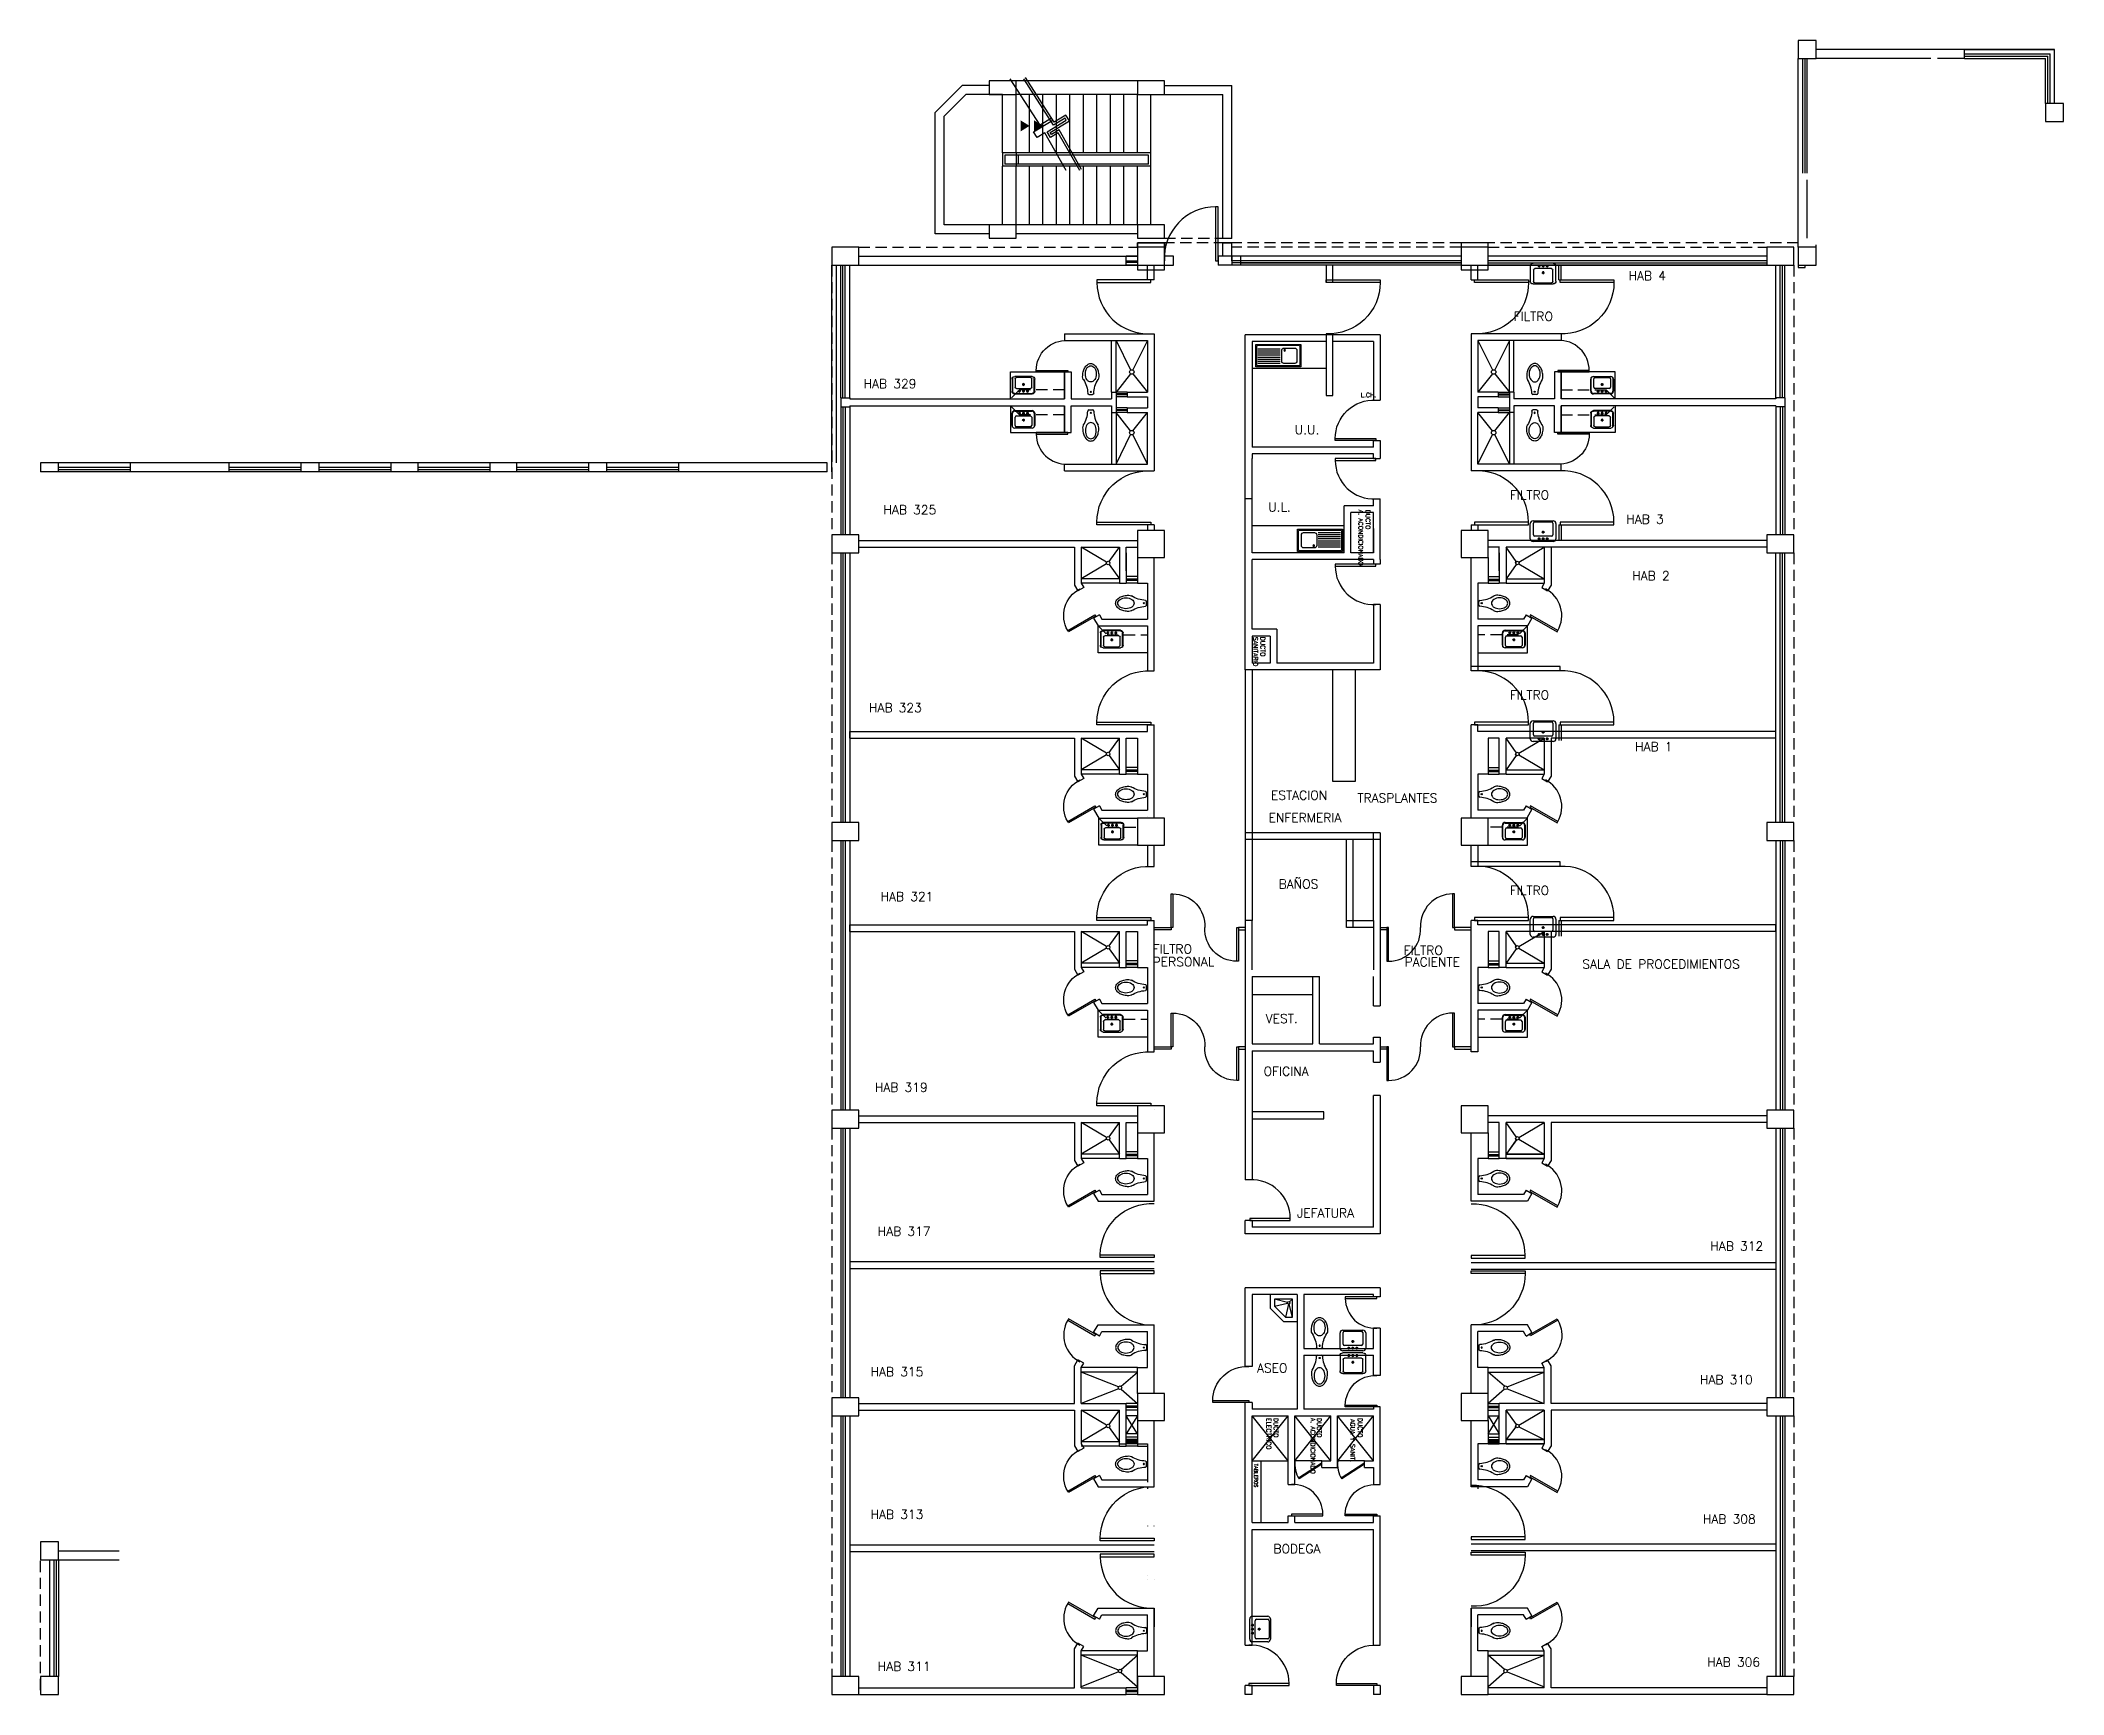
# Model space of a CAD drawing. Header units: metres. Extents: x 51 to 18146, y -212 to 18074.
# Drawn here: x 99.24 to 144.24, y 772.67 to 809.47 of the extents above; entities that cross this region are included whole.
import ezdxf

# ---------------------------------------------------------------- set-up
doc = ezdxf.new("R2010")
doc.units = ezdxf.units.M
doc.linetypes.add('HIDDEN', pattern=[0.375, 0.25, -0.125])
doc.layers.get('0').update_dxf_attribs({"color": 250})
for name, color, linetype in [('AY', 1, 'Continuous'), ('COL', 2, 'Continuous'), ('GR', 6, 'Continuous'), ('MU', 1, 'Continuous'), ('NO', 250, 'Continuous'), ('PA', 7, 'Continuous'), ('PU', 1, 'Continuous'), ('SA', 1, 'Continuous'), ('TA', 3, 'Continuous'), ('VE', 5, 'Continuous')]:
    doc.layers.add(name, color=color, linetype=linetype)
doc.layers.get('0').freeze()
doc.styles.add('ROMANS', font='romans', dxfattribs={"height": 0.13})

msp = doc.modelspace()

# ---------------------------------------------------------------- texts
at = {"layer": 'NO', "color": 0, "style": 'ROMANS'}
for s, height, p in [('HAB 4', 0.2, (134.57, 804.131)), ('FILTRO', 0.2, (132.013, 803.226)), ('HAB 329', 0.2, (117.554, 801.729)), ('L.CH.', 0.1, (128.611, 801.528)), ('U.U.', 0.2, (127.143, 800.705)), ('U.U.', 0.2, (127.143, 800.705)), ('FILTRO', 0.2, (131.928, 799.255)), ('HAB 325', 0.2, (117.995, 798.923)), ('U.L.', 0.2, (126.553, 798.984)), ('U.L.', 0.2, (126.553, 798.984)), ('HAB 3', 0.2, (134.52, 798.715)), ('HAB 2', 0.2, (134.652, 797.455)), ('HAB 323', 0.2, (117.675, 794.52)), ('FILTRO', 0.2, (131.928, 794.805)), ('HAB 1', 0.2, (134.714, 793.655)), ('ESTACION', 0.2, (126.615, 792.574)), ('TRASPLANTES', 0.2, (128.536, 792.511)), ('ENFERMERIA', 0.2, (126.562, 792.072)), ('BAÑOS', 0.2, (126.785, 790.597)), ('FILTRO', 0.2, (131.928, 790.455)), ('HAB 321', 0.2, (117.931, 790.32)), ('FILTRO', 0.2, (123.984, 789.151)), ('FILTRO', 0.2, (129.565, 789.122)), ('PERSONAL', 0.2, (123.984, 788.867)), ('PACIENTE', 0.2, (129.586, 788.865)), ('SALA DE PROCEDIMIENTOS', 0.2, (133.539, 788.817)), ('VEST.', 0.2, (126.497, 787.604)), ('OFICINA', 0.2, (126.451, 786.433)), ('HAB 319', 0.2, (117.803, 786.076)), ('JEFATURA', 0.2, (127.195, 783.276)), ('HAB 317', 0.2, (117.868, 782.873)), ('HAB 312', 0.2, (136.389, 782.543)), ('HAB 315', 0.2, (117.708, 779.746)), ('ASEO', 0.2, (126.304, 779.83)), ('HAB 310', 0.2, (136.158, 779.57)), ('HAB 313', 0.2, (117.708, 776.573)), ('HAB 308', 0.2, (136.222, 776.469)), ('BODEGA', 0.2, (126.67, 775.809)), ('HAB 311', 0.2, (117.868, 773.191)), ('HAB 306', 0.2, (136.32, 773.287))]:
    msp.add_text(s, height=height, dxfattribs=at).set_placement(p)
for s, height, p in [('A. ACONDICIONADO', 0.1, (128.562, 799.024)), ('DUCTO', 0.1, (128.722, 799.024)), ('SANITARIO', 0.1, (126.223, 796.197)), ('SANITARIO', 0.1, (126.223, 796.197)), ('DUCTO', 0.1, (126.384, 796.197)), ('DUCTO', 0.1, (126.384, 796.197)), ('ELECTRICO', 0.1, (126.517, 778.82)), ('DUCTO', 0.1, (126.677, 778.82)), ('A. ACONDICIONADO', 0.1, (127.498, 778.82)), ('DUCTO', 0.1, (127.641, 778.82)), ('AGUA Y SANIT.', 0.1, (128.383, 778.794)), ('DUCTO', 0.1, (128.548, 778.82)), ('TABLEROS', 0.08, (126.241, 777.802))]:
    msp.add_text(s, height=height, rotation=270, dxfattribs=at).set_placement(p)

# ---------------------------------------------------------------- blocks, each defined once
blk = doc.blocks.new('-COL40-')
at = {"color": 0}
blk.add_lwpolyline([(-0.2, 0.2), (-0.2, -0.2), (0.2, -0.2), (0.2, 0.2)], close=True, dxfattribs=at)
blk = doc.blocks.new('-COL60-')
at = {"color": 0}
blk.add_lwpolyline([(-0.3, 0.3), (-0.3, -0.3), (0.3, -0.3), (0.3, 0.3)], close=True, dxfattribs=at)
blk = doc.blocks.new('P-DE')
at = {"color": 0}
blk.add_lwpolyline([(-0.05, 1), (-0.05, 0), (0, 0), (0, 1), (-0.05, 1, 0.429311), (-1, 0, 3.280951)], format="xyb", dxfattribs=at)
blk = doc.blocks.new('AS-07')
at = {"color": 0}
for p, q in [((0.446, 0.149), (-0.048, 0.149)), ((0.446, 0.104), (-0.048, 0.104)), ((0.446, 0.059), (-0.048, 0.059)), ((0.446, 0.014), (-0.048, 0.014)), ((0.446, -0.031), (-0.048, -0.031)), ((0.446, -0.076), (-0.048, -0.076)), ((0.446, -0.121), (-0.048, -0.121)), ((0.446, -0.166), (-0.048, -0.166))]:
    blk.add_line(p, q, dxfattribs=at)
blk.add_lwpolyline([(-0.507, 0.25), (-0.507, -0.25), (0.493, -0.25), (0.493, 0.25)], close=True, dxfattribs=at)
for points in [[(-0.487, 0.2), (-0.487, -0.2, 0.414214), (-0.457, -0.23), (0.443, -0.23, 0.414214), (0.473, -0.2), (0.473, 0.2, 0.414214), (0.443, 0.23), (-0.457, 0.23, 0.414214)], [(-0.421, 0.117), (-0.421, -0.123, 0.414214), (-0.371, -0.173), (-0.131, -0.173, 0.414214), (-0.081, -0.123), (-0.081, 0.117, 0.414214), (-0.131, 0.167), (-0.371, 0.167, 0.414214)]]:
    blk.add_lwpolyline(points, format="xyb", close=True, dxfattribs=at)
blk.add_circle((-0.147, 0.118), 0.02, dxfattribs=at)
blk = doc.blocks.new('AS-14')
at = {"color": 0}
blk.add_line((-0.046, 0.483), (0.036, 0.483), dxfattribs=at)
for points in [[(-0.162, 0.158, 0.022879), (-0.17, 0.146, 0.128162), (-0.185, 0.088, 0.055069), (-0.173, -0.023, 0.068879), (-0.14, -0.11, 0.105724), (-0.079, -0.182, 0.165058), (-0.005, -0.207, 0.165058), (0.069, -0.182, 0.105724), (0.13, -0.11, 0.068879), (0.163, -0.023, 0.055069), (0.175, 0.088, 0.128162)], [(0.175, 0.088, 0.128162), (0.16, 0.146, 0.022879), (0.152, 0.158, 0.085166)]]:
    blk.add_lwpolyline(points, format="xyb", dxfattribs=at)
blk.add_lwpolyline([(-0.125, 0.023, 0.068446), (-0.116, -0.049, 0.080596), (-0.09, -0.105, 0.107056), (-0.047, -0.145, 0.138156), (-0.003, -0.158, 0.138156), (0.041, -0.145, 0.107056), (0.083, -0.105, 0.080596), (0.109, -0.049, 0.068446), (0.119, 0.023, 0.068446), (0.109, 0.095, 0.080596), (0.083, 0.151, 0.107056), (0.041, 0.191, 0.138156), (-0.003, 0.203, 0.138156), (-0.047, 0.191, 0.107056), (-0.09, 0.151, 0.080596), (-0.116, 0.095, 0.068446)], format="xyb", close=True, dxfattribs=at)
blk.add_circle((-0.002, 0.42), 0.0125, dxfattribs=at)
for centre, radius, start, end in [((-0.7, 0.487), 0.63, 327.6068, 357.4769), ((-0.046, 0.458), 0.025, 90, 177.4769), ((0.036, 0.458), 0.025, 2.5231, 90), ((0.69, 0.487), 0.63, 182.5231, 212.3932)]:
    blk.add_arc(centre, radius, start, end, dxfattribs=at)
blk = doc.blocks.new('P-IZ')
at = {"color": 0}
blk.add_lwpolyline([(0.05, 1), (0.05, 0), (0, 0), (0, 1), (0.05, 1, -0.429311), (1, 0, -3.280951)], format="xyb", dxfattribs=at)
blk = doc.blocks.new('AS-01')
at = {"color": 0}
for p, q in [((-0.246, -0.098), (-0.246, 0.172)), ((-0.233, -0.135), (-0.233, 0.172)), ((-0.186, 0.232), (0.199, 0.232)), ((-0.186, 0.219), (0.199, 0.219)), ((-0.178, -0.103), (-0.178, 0.082)), ((-0.148, 0.112), (0.162, 0.112)), ((-0.053, 0.172), (-0.113, 0.172)), ((-0.083, 0.202), (-0.083, 0.142)), ((0.037, 0.172), (-0.023, 0.172)), ((0.037, 0.022), (-0.023, 0.022)), ((0.007, 0.202), (0.007, 0.142)), ((0.007, 0.052), (0.007, -0.008)), ((0.127, 0.172), (0.067, 0.172)), ((0.097, 0.202), (0.097, 0.142)), ((0.192, 0.082), (0.192, -0.103)), ((0.247, 0.172), (0.247, -0.135)), ((0.259, 0.172), (0.259, -0.098)), ((0.199, -0.158), (-0.186, -0.158)), ((0.162, -0.133), (-0.148, -0.133))]:
    blk.add_line(p, q, dxfattribs=at)
for centre in [(-0.083, 0.172), (0.007, 0.172), (0.007, 0.022), (0.097, 0.172)]:
    blk.add_circle(centre, 0.02, dxfattribs=at)
for centre, radius, start, end in [((-0.186, 0.172), 0.06, 90, 180), ((-0.186, 0.172), 0.0475, 90, 180), ((-0.148, 0.082), 0.03, 90, 180), ((0.162, 0.082), 0.03, 0, 90), ((0.199, 0.172), 0.06, 0, 90), ((0.199, 0.172), 0.0475, 0, 90), ((-0.186, -0.098), 0.06, 180, 270), ((-0.148, -0.103), 0.03, 180, 270), ((0.162, -0.103), 0.03, 270, 0), ((0.199, -0.098), 0.06, 270, 0)]:
    blk.add_arc(centre, radius, start, end, dxfattribs=at)
blk = doc.blocks.new('-MP1')
at = {"color": 0}
for points in [[(0.475, 0.5), (0.475, 0), (0.5, 0), (0.5, 0.5), (0.475, 0.5, 0.429311), (0, 0, 3.280951)], [(-0.475, -0.5), (-0.475, 0), (-0.5, 0), (-0.5, -0.5), (-0.475, -0.5, 0.429311), (0, 0, 3.280951)]]:
    blk.add_lwpolyline(points, format="xyb", dxfattribs=at)
blk = doc.blocks.new('AS-03')
at = {"color": 0}
for p, q in [((-0.278, -0.098), (-0.278, 0.242)), ((-0.218, 0.302), (0.232, 0.302)), ((-0.211, -0.103), (-0.211, 0.152)), ((-0.181, 0.182), (0.194, 0.182)), ((-0.053, 0.242), (-0.113, 0.242)), ((-0.083, 0.272), (-0.083, 0.212)), ((0.037, 0.242), (-0.023, 0.242)), ((0.037, 0.092), (-0.023, 0.092)), ((0.007, 0.272), (0.007, 0.212)), ((0.007, 0.122), (0.007, 0.062)), ((0.127, 0.242), (0.067, 0.242)), ((0.097, 0.272), (0.097, 0.212)), ((0.224, 0.152), (0.224, -0.103)), ((0.292, 0.242), (0.292, -0.098)), ((0.232, -0.158), (-0.218, -0.158)), ((0.194, -0.133), (-0.181, -0.133))]:
    blk.add_line(p, q, dxfattribs=at)
for centre in [(-0.083, 0.242), (0.007, 0.242), (0.007, 0.092), (0.097, 0.242)]:
    blk.add_circle(centre, 0.02, dxfattribs=at)
for centre, radius, start, end in [((-0.218, 0.242), 0.06, 90, 180), ((-0.181, 0.152), 0.03, 90, 180), ((0.194, 0.152), 0.03, 0, 90), ((0.232, 0.242), 0.06, 0, 90), ((-0.218, -0.098), 0.06, 180, 270), ((-0.181, -0.103), 0.03, 180, 270), ((0.194, -0.103), 0.03, 270, 0), ((0.232, -0.098), 0.06, 270, 0)]:
    blk.add_arc(centre, radius, start, end, dxfattribs=at)
blk = doc.blocks.new('AS-21')
at = {"color": 0}
for p, q in [((0.3, 0.6), (0, 0.6)), ((0.259, 0.5), (0.1, 0.5)), ((0.1, 0.5), (0.1, 0.1)), ((0.1, 0.5), (0.177, 0.213)), ((0.192, 0.213), (0.259, 0.5)), ((0.5, 0.259), (0.259, 0.5)), ((0.6, 0.3), (0.3, 0.6)), ((0.1, 0.1), (0.164, 0.164)), ((0.1, 0.1), (0.5, 0.1)), ((0.5, 0.259), (0.213, 0.191)), ((0.213, 0.177), (0.5, 0.1))]:
    blk.add_line(p, q, dxfattribs=at)
for points in [[(0.5, 0.1), (0.5, 0.259)], [(0.6, 0), (0.6, 0.3)]]:
    blk.add_lwpolyline(points, dxfattribs=at)
blk.add_circle((0.185, 0.185), 0.0292, dxfattribs=at)

# ---------------------------------------------------------------- linework, layer by layer
at = {"layer": 'AY', "color": 0, "linetype": 'HIDDEN'}
for p, q in [((124.244, 805.065), (125.744, 805.065)), ((117.444, 804.865), (123.644, 804.865)), ((117.444, 804.865), (123.644, 804.865)), ((130.844, 804.965), (124.244, 804.965)), ((130.844, 804.865), (125.744, 804.865)), ((138.344, 804.965), (131.444, 804.965)), ((131.444, 804.865), (137.644, 804.865)), ((138.344, 804.965), (136.109, 804.965)), ((116.844, 804.465), (116.844, 800.065)), ((116.844, 804.465), (116.844, 798.465)), ((138.244, 804.465), (138.244, 798.465)), ((116.844, 798.065), (116.844, 792.065)), ((138.244, 798.065), (138.244, 792.065)), ((116.844, 791.665), (116.844, 785.665)), ((138.244, 791.665), (138.244, 785.665)), ((116.844, 785.265), (116.844, 779.265)), ((138.244, 785.265), (138.244, 779.265)), ((116.844, 778.865), (116.844, 773.065)), ((138.244, 778.865), (138.244, 773.065)), ((99.244, 772.765), (99.244, 775.665))]:
    msp.add_line(p, q, dxfattribs=at)
at = {"layer": 'AY', "color": 0}
for p, q in [((123.644, 778.865), (123.394, 778.865)), ((123.644, 778.865), (123.394, 778.465)), ((123.644, 778.465), (123.394, 778.865)), ((126.994, 777.865), (126.194, 778.865)), ((126.194, 777.865), (126.994, 778.865)), ((127.944, 777.865), (127.144, 778.865)), ((127.144, 777.865), (127.944, 778.865)), ((128.894, 777.865), (128.094, 778.865)), ((128.099, 777.865), (128.894, 778.865)), ((131.444, 778.465), (131.694, 778.865)), ((131.444, 778.865), (131.694, 778.465)), ((131.444, 778.865), (131.694, 778.865)), ((123.644, 778.465), (123.394, 778.465)), ((131.444, 778.465), (131.694, 778.465)), ((126.194, 777.865), (126.994, 777.865)), ((127.744, 777.865), (127.144, 777.865)), ((128.694, 777.865), (128.094, 777.865))]:
    msp.add_line(p, q, dxfattribs=at)
at = {"layer": 'COL', "color": 15}
for points in [[(120.344, 808.565), (120.344, 808.265), (120.944, 808.265), (120.944, 808.565)], [(120.344, 808.565), (120.344, 808.265), (120.944, 808.265), (120.944, 808.565)], [(120.344, 808.565), (120.344, 808.265), (120.944, 808.265), (120.944, 808.565)], [(120.344, 808.565), (120.344, 808.265), (120.944, 808.265), (120.944, 808.565)], [(120.344, 808.565), (120.344, 808.265), (120.944, 808.265), (120.944, 808.565)], [(120.344, 808.565), (120.344, 808.265), (120.944, 808.265), (120.944, 808.565)], [(123.644, 808.565), (123.644, 808.265), (124.244, 808.265), (124.244, 808.565)], [(123.644, 808.565), (123.644, 808.265), (124.244, 808.265), (124.244, 808.565)], [(123.644, 808.565), (123.644, 808.265), (124.244, 808.265), (124.244, 808.565)], [(123.644, 808.565), (123.644, 808.265), (124.244, 808.265), (124.244, 808.565)], [(123.644, 808.565), (123.644, 808.265), (124.244, 808.265), (124.244, 808.565)], [(123.644, 808.565), (123.644, 808.265), (124.244, 808.265), (124.244, 808.565)], [(120.344, 805.365), (120.344, 805.065), (120.944, 805.065), (120.944, 805.365)], [(120.344, 805.365), (120.344, 805.065), (120.944, 805.065), (120.944, 805.365)], [(120.344, 805.365), (120.344, 805.065), (120.944, 805.065), (120.944, 805.365)], [(123.644, 805.365), (123.644, 805.065), (124.244, 805.065), (124.244, 805.365)], [(123.644, 805.365), (123.644, 805.065), (124.244, 805.065), (124.244, 805.365)], [(123.644, 805.365), (123.644, 805.065), (124.244, 805.065), (124.244, 805.365)], [(116.844, 804.865), (116.844, 804.465), (117.444, 804.465), (117.444, 804.865)], [(116.844, 804.865), (116.844, 804.465), (117.444, 804.465), (117.444, 804.865)], [(116.844, 804.865), (116.844, 804.465), (117.444, 804.465), (117.444, 804.865)], [(116.844, 804.865), (116.844, 804.465), (117.444, 804.465), (117.444, 804.865)], [(116.844, 804.865), (116.844, 804.465), (117.444, 804.465), (117.444, 804.865)], [(124.244, 804.465), (124.244, 804.965), (123.644, 804.965), (123.644, 804.465)], [(123.644, 804.865), (123.644, 804.465), (124.244, 804.465), (124.244, 804.865)], [(130.844, 804.865), (130.844, 804.465), (131.444, 804.465), (131.444, 804.865)], [(137.644, 804.865), (137.644, 804.465), (138.244, 804.465), (138.244, 804.865)], [(137.644, 804.865), (137.644, 804.465), (138.244, 804.465), (138.244, 804.865)], [(137.644, 804.865), (137.644, 804.465), (138.244, 804.465), (138.244, 804.865)], [(137.644, 804.865), (137.644, 804.465), (138.244, 804.465), (138.244, 804.865)], [(137.644, 804.865), (137.644, 804.465), (138.244, 804.465), (138.244, 804.865)], [(116.844, 798.465), (116.844, 798.065), (117.444, 798.065), (117.444, 798.465)], [(137.644, 798.465), (137.644, 798.065), (138.244, 798.065), (138.244, 798.465)], [(116.844, 792.065), (116.844, 791.665), (117.444, 791.665), (117.444, 792.065)], [(137.644, 792.065), (137.644, 791.665), (138.244, 791.665), (138.244, 792.065)], [(116.844, 785.665), (116.844, 785.265), (117.444, 785.265), (117.444, 785.665)], [(137.644, 785.665), (137.644, 785.265), (138.244, 785.265), (138.244, 785.665)], [(116.844, 779.265), (116.844, 778.865), (117.444, 778.865), (117.444, 779.265)], [(116.844, 779.265), (116.844, 778.865), (117.444, 778.865), (117.444, 779.265)], [(116.844, 779.265), (116.844, 778.865), (117.444, 778.865), (117.444, 779.265)], [(137.644, 779.265), (137.644, 778.865), (138.244, 778.865), (138.244, 779.265)], [(137.644, 779.265), (137.644, 778.865), (138.244, 778.865), (138.244, 779.265)], [(137.644, 779.265), (137.644, 778.865), (138.244, 778.865), (138.244, 779.265)], [(116.844, 773.065), (116.844, 772.665), (117.444, 772.665), (117.444, 773.065)], [(116.844, 773.065), (116.844, 772.665), (117.444, 772.665), (117.444, 773.065)], [(123.644, 773.065), (123.644, 772.665), (124.244, 772.665), (124.244, 773.065)], [(130.844, 773.065), (130.844, 772.665), (131.444, 772.665), (131.444, 773.065)], [(137.644, 773.065), (137.644, 772.665), (138.244, 772.665), (138.244, 773.065)]]:
    msp.add_lwpolyline(points, close=True, dxfattribs=at)
at = {"layer": 'GR', "color": 15}
for p, q in [((120.644, 806.965), (120.644, 808.265)), ((120.644, 806.965), (120.644, 808.265)), ((120.944, 806.965), (120.944, 808.265)), ((120.944, 806.965), (120.944, 808.265)), ((120.944, 806.965), (120.944, 808.265)), ((120.944, 806.965), (120.944, 808.265)), ((120.944, 806.965), (120.944, 808.265)), ((120.944, 806.965), (120.944, 808.265)), ((121.244, 806.965), (121.244, 808.265)), ((121.244, 806.965), (121.244, 808.265)), ((121.244, 806.965), (121.244, 808.265)), ((121.244, 806.965), (121.244, 808.265)), ((121.244, 806.965), (121.244, 808.265)), ((121.244, 806.965), (121.244, 808.265)), ((121.544, 806.965), (121.544, 808.265)), ((121.544, 806.965), (121.544, 808.265)), ((121.544, 806.965), (121.544, 808.265)), ((121.544, 806.965), (121.544, 808.265)), ((121.544, 806.965), (121.544, 808.265)), ((121.544, 806.965), (121.544, 808.265)), ((121.844, 806.965), (121.844, 808.265)), ((121.844, 806.965), (121.844, 808.265)), ((121.844, 806.965), (121.844, 808.265)), ((121.844, 806.965), (121.844, 808.265)), ((121.844, 806.965), (121.844, 808.265)), ((121.844, 806.965), (121.844, 808.265)), ((122.144, 806.965), (122.144, 808.265)), ((122.144, 806.965), (122.144, 808.265)), ((122.144, 806.965), (122.144, 808.265)), ((122.144, 806.965), (122.144, 808.265)), ((122.144, 806.965), (122.144, 808.265)), ((122.144, 806.965), (122.144, 808.265)), ((122.444, 806.965), (122.444, 808.265)), ((122.444, 806.965), (122.444, 808.265)), ((122.444, 806.965), (122.444, 808.265)), ((122.444, 806.965), (122.444, 808.265)), ((122.444, 806.965), (122.444, 808.265)), ((122.444, 806.965), (122.444, 808.265)), ((122.744, 806.965), (122.744, 808.265)), ((122.744, 806.965), (122.744, 808.265)), ((122.744, 806.965), (122.744, 808.265)), ((122.744, 806.965), (122.744, 808.265)), ((122.744, 806.965), (122.744, 808.265)), ((122.744, 806.965), (122.744, 808.265)), ((123.044, 806.965), (123.044, 808.265)), ((123.044, 806.965), (123.044, 808.265)), ((123.044, 806.965), (123.044, 808.265)), ((123.044, 806.965), (123.044, 808.265)), ((123.044, 806.965), (123.044, 808.265)), ((123.044, 806.965), (123.044, 808.265)), ((123.344, 806.965), (123.344, 808.265)), ((123.344, 806.965), (123.344, 808.265)), ((123.344, 806.965), (123.344, 808.265)), ((123.344, 806.965), (123.344, 808.265)), ((123.344, 806.965), (123.344, 808.265)), ((123.344, 806.965), (123.344, 808.265)), ((123.644, 806.965), (123.644, 808.265)), ((123.644, 806.965), (123.644, 808.265)), ((123.644, 806.965), (123.644, 808.265)), ((123.644, 806.965), (123.644, 808.265)), ((123.644, 806.965), (123.644, 808.265)), ((123.644, 806.965), (123.644, 808.265)), ((123.944, 806.965), (123.944, 808.265)), ((123.944, 806.965), (123.944, 808.265)), ((123.944, 806.965), (123.944, 808.265)), ((123.944, 806.965), (123.944, 808.265)), ((123.944, 806.965), (123.944, 808.265)), ((123.944, 806.965), (123.944, 808.265)), ((120.644, 805.365), (120.644, 806.665)), ((120.644, 805.365), (120.644, 806.665)), ((120.944, 805.365), (120.944, 806.665)), ((120.944, 805.365), (120.944, 806.665)), ((120.944, 805.365), (120.944, 806.665)), ((120.944, 805.365), (120.944, 806.665)), ((120.944, 805.365), (120.944, 806.665)), ((120.944, 805.365), (120.944, 806.665)), ((121.244, 805.365), (121.244, 806.665)), ((121.244, 805.365), (121.244, 806.665)), ((121.244, 805.365), (121.244, 806.665)), ((121.244, 805.365), (121.244, 806.665)), ((121.244, 805.365), (121.244, 806.665)), ((121.244, 805.365), (121.244, 806.665)), ((121.544, 805.365), (121.544, 806.665)), ((121.544, 805.365), (121.544, 806.665)), ((121.544, 805.365), (121.544, 806.665)), ((121.544, 805.365), (121.544, 806.665)), ((121.544, 805.365), (121.544, 806.665)), ((121.544, 805.365), (121.544, 806.665)), ((121.844, 805.365), (121.844, 806.665)), ((121.844, 805.365), (121.844, 806.665)), ((121.844, 805.365), (121.844, 806.665)), ((121.844, 805.365), (121.844, 806.665)), ((121.844, 805.365), (121.844, 806.665)), ((121.844, 805.365), (121.844, 806.665)), ((122.144, 805.365), (122.144, 806.665)), ((122.144, 805.365), (122.144, 806.665)), ((122.144, 805.365), (122.144, 806.665)), ((122.144, 805.365), (122.144, 806.665)), ((122.144, 805.365), (122.144, 806.665)), ((122.144, 805.365), (122.144, 806.665)), ((122.444, 805.365), (122.444, 806.665)), ((122.444, 805.365), (122.444, 806.665)), ((122.444, 805.365), (122.444, 806.665)), ((122.444, 805.365), (122.444, 806.665)), ((122.444, 805.365), (122.444, 806.665)), ((122.444, 805.365), (122.444, 806.665)), ((122.744, 805.365), (122.744, 806.665)), ((122.744, 805.365), (122.744, 806.665)), ((122.744, 805.365), (122.744, 806.665)), ((122.744, 805.365), (122.744, 806.665)), ((122.744, 805.365), (122.744, 806.665)), ((122.744, 805.365), (122.744, 806.665)), ((123.044, 805.365), (123.044, 806.665)), ((123.044, 805.365), (123.044, 806.665)), ((123.044, 805.365), (123.044, 806.665)), ((123.044, 805.365), (123.044, 806.665)), ((123.044, 805.365), (123.044, 806.665)), ((123.044, 805.365), (123.044, 806.665)), ((123.344, 805.365), (123.344, 806.665)), ((123.344, 805.365), (123.344, 806.665)), ((123.344, 805.365), (123.344, 806.665)), ((123.344, 805.365), (123.344, 806.665)), ((123.344, 805.365), (123.344, 806.665)), ((123.344, 805.365), (123.344, 806.665)), ((123.644, 805.365), (123.644, 806.665)), ((123.644, 805.365), (123.644, 806.665)), ((123.644, 805.365), (123.644, 806.665)), ((123.644, 805.365), (123.644, 806.665)), ((123.644, 805.365), (123.644, 806.665)), ((123.644, 805.365), (123.644, 806.665)), ((123.944, 805.365), (123.944, 806.665)), ((123.944, 805.365), (123.944, 806.665)), ((123.944, 805.365), (123.944, 806.665)), ((123.944, 805.365), (123.944, 806.665)), ((123.944, 805.365), (123.944, 806.665)), ((123.944, 805.365), (123.944, 806.665))]:
    msp.add_line(p, q, dxfattribs=at)
for points in [[(122.06, 806.571), (121.584, 807.409), (121.414, 807.305), (121.336, 807.432), (121.762, 807.694), (121.736, 807.736), (121.48, 807.58), (120.816, 808.615)], [(122.06, 806.571), (121.584, 807.409), (121.414, 807.305), (121.336, 807.432), (121.762, 807.694), (121.736, 807.736), (121.48, 807.58), (120.816, 808.615)], [(122.36, 806.571), (121.884, 807.409), (121.714, 807.305), (121.636, 807.432), (122.062, 807.694), (122.036, 807.736), (121.78, 807.58), (121.116, 808.615)], [(122.36, 806.571), (121.884, 807.409), (121.714, 807.305), (121.636, 807.432), (122.062, 807.694), (122.036, 807.736), (121.78, 807.58), (121.116, 808.615)], [(122.36, 806.571), (121.884, 807.409), (121.714, 807.305), (121.636, 807.432), (122.062, 807.694), (122.036, 807.736), (121.78, 807.58), (121.116, 808.615)], [(122.36, 806.571), (121.884, 807.409), (121.714, 807.305), (121.636, 807.432), (122.062, 807.694), (122.036, 807.736), (121.78, 807.58), (121.116, 808.615)], [(122.403, 806.598), (121.901, 807.478), (121.73, 807.373), (121.704, 807.416), (122.131, 807.677), (122.052, 807.805), (121.796, 807.648), (121.158, 808.643)], [(122.403, 806.598), (121.901, 807.478), (121.73, 807.373), (121.704, 807.416), (122.131, 807.677), (122.052, 807.805), (121.796, 807.648), (121.158, 808.643)], [(122.403, 806.598), (121.901, 807.478), (121.73, 807.373), (121.704, 807.416), (122.131, 807.677), (122.052, 807.805), (121.796, 807.648), (121.158, 808.643)], [(122.403, 806.598), (121.901, 807.478), (121.73, 807.373), (121.704, 807.416), (122.131, 807.677), (122.052, 807.805), (121.796, 807.648), (121.158, 808.643)]]:
    msp.add_lwpolyline(points, dxfattribs=at)
for points in [[(123.944, 805.865, 0, 0, 0), (120.044, 805.865, 0, 0, 0), (120.044, 807.565, 0, 0, 0), (121.244, 807.565, 0, 0.25, 0), (121.044, 807.565, 0.25, 0.25, 0)], [(123.944, 805.865, 0, 0, 0), (120.044, 805.865, 0, 0, 0), (120.044, 807.565, 0, 0, 0), (121.244, 807.565, 0, 0.25, 0), (121.044, 807.565, 0.25, 0.25, 0)], [(123.944, 805.865, 0, 0, 0), (120.344, 805.865, 0, 0, 0), (120.344, 807.565, 0, 0, 0), (121.544, 807.565, 0, 0.25, 0), (121.344, 807.565, 0.25, 0.25, 0)], [(123.944, 805.865, 0, 0, 0), (120.344, 805.865, 0, 0, 0), (120.344, 807.565, 0, 0, 0), (121.544, 807.565, 0, 0.25, 0), (121.344, 807.565, 0.25, 0.25, 0)], [(123.944, 805.865, 0, 0, 0), (120.344, 805.865, 0, 0, 0), (120.344, 807.565, 0, 0, 0), (121.544, 807.565, 0, 0.25, 0), (121.344, 807.565, 0.25, 0.25, 0)], [(123.944, 805.865, 0, 0, 0), (120.344, 805.865, 0, 0, 0), (120.344, 807.565, 0, 0, 0), (121.544, 807.565, 0, 0.25, 0), (121.344, 807.565, 0.25, 0.25, 0)]]:
    msp.add_lwpolyline(points, format="xyseb", dxfattribs=at)
at = {"layer": 'MU', "color": 0}
for p, q in [((120.819, 801.49), (120.819, 802.09)), ((120.819, 802.09), (122.019, 802.09)), ((122.019, 801.49), (122.019, 802.09)), ((127.844, 802.165), (126.194, 802.165)), ((134.269, 802.09), (133.069, 802.09)), ((133.069, 801.49), (133.069, 802.09)), ((134.269, 801.49), (134.269, 802.09)), ((120.819, 801.34), (120.819, 800.74)), ((122.019, 801.34), (122.019, 800.74)), ((133.069, 801.34), (133.069, 800.74)), ((134.269, 801.34), (134.269, 800.74)), ((120.819, 800.74), (122.019, 800.74)), ((134.269, 800.74), (133.069, 800.74)), ((128.244, 798.665), (126.194, 798.665)), ((122.77, 795.84), (122.77, 796.44)), ((132.319, 795.84), (132.319, 796.44)), ((123.869, 795.84), (122.77, 795.84)), ((131.219, 795.84), (132.319, 795.84)), ((122.784, 791.566), (122.784, 792.166)), ((132.319, 791.565), (132.319, 792.165)), ((123.644, 791.566), (122.784, 791.566)), ((131.444, 791.565), (132.319, 791.565)), ((126.194, 788.24), (127.544, 788.24)), ((122.77, 787.29), (122.77, 787.89)), ((132.319, 787.29), (132.319, 787.89)), ((123.869, 787.29), (122.77, 787.29)), ((131.219, 787.29), (132.319, 787.29)), ((126.394, 776.49), (126.394, 777.865))]:
    msp.add_line(p, q, dxfattribs=at)
at = {"layer": 'MU', "color": 15, "linetype": 'HIDDEN'}
for points in [[(122.019, 801.69), (121.019, 801.69), (120.819, 801.49)], [(133.069, 801.69), (134.069, 801.69), (134.269, 801.49)], [(122.019, 801.14), (121.019, 801.14), (120.819, 801.34)], [(133.069, 801.14), (134.069, 801.14), (134.269, 801.34)], [(122.769, 796.44), (122.969, 796.24), (123.869, 796.24)], [(132.32, 796.44), (132.12, 796.24), (131.219, 796.24)], [(122.784, 792.166), (122.984, 791.966), (123.644, 791.966)], [(132.32, 792.165), (132.12, 791.965), (131.444, 791.965)], [(122.769, 787.89), (122.969, 787.69), (123.869, 787.69)], [(132.32, 787.89), (132.12, 787.69), (131.219, 787.69)]]:
    msp.add_lwpolyline(points, dxfattribs=at)
at = {"layer": 'NO'}
for p, q in [((127.99, 792.981), (127.99, 795.465)), ((128.49, 795.465), (128.49, 792.981)), ((133.045, 795.54), (131.069, 795.54)), ((133.045, 795.44), (133.045, 795.54)), ((128.49, 792.981), (127.99, 792.981)), ((129.044, 791.69), (126.044, 791.69)), ((128.294, 789.729), (128.294, 791.69)), ((128.444, 789.729), (128.444, 791.69)), ((133.045, 791.19), (131.069, 791.19)), ((133.045, 791.09), (133.045, 791.19)), ((128.894, 789.879), (128.294, 789.879)), ((128.894, 789.729), (128.294, 789.729)), ((128.894, 786.736), (129.044, 786.736)), ((129.044, 785.99), (128.894, 785.99)), ((127.794, 785.626), (126.194, 785.626)), ((126.194, 785.476), (127.794, 785.476)), ((127.794, 785.476), (127.794, 785.626)), ((124.019, 782.29), (117.245, 782.29)), ((124.019, 782.14), (117.245, 782.14)), ((131.069, 782.281), (137.844, 782.281)), ((131.069, 782.131), (137.844, 782.131)), ((124.019, 775.99), (117.245, 775.99)), ((124.019, 775.84), (117.245, 775.84)), ((131.069, 776.02), (137.844, 776.02)), ((131.069, 775.87), (137.844, 775.87))]:
    msp.add_line(p, q, dxfattribs=at)
at = {"layer": 'PA', "color": 0}
for p, q in [((144.044, 809.265), (138.744, 809.265)), ((142.044, 809.265), (138.744, 809.265)), ((142.044, 809.065), (142.044, 809.265)), ((141.294, 809.065), (138.744, 809.065)), ((142.044, 809.065), (141.444, 809.065)), ((123.644, 808.565), (120.944, 808.565)), ((123.644, 808.565), (120.944, 808.565)), ((123.644, 808.565), (120.944, 808.565)), ((123.644, 808.565), (120.944, 808.565)), ((123.644, 808.265), (120.944, 808.265)), ((123.644, 808.265), (120.944, 808.265)), ((123.644, 808.265), (120.944, 808.265)), ((123.644, 808.265), (120.944, 808.265)), ((123.644, 808.265), (120.944, 808.265)), ((123.644, 808.265), (120.944, 808.265)), ((138.344, 804.865), (138.344, 806.515)), ((138.344, 804.865), (138.344, 806.515)), ((138.544, 805.065), (138.544, 806.365)), ((123.644, 805.365), (120.944, 805.365)), ((123.644, 805.365), (120.944, 805.365)), ((123.644, 805.365), (120.944, 805.365)), ((123.644, 805.165), (120.944, 805.165)), ((123.644, 805.165), (120.944, 805.165)), ((123.644, 805.165), (120.944, 805.165)), ((117.444, 804.665), (123.394, 804.665)), ((117.444, 804.665), (123.394, 804.665)), ((117.444, 804.665), (123.644, 804.665)), ((123.394, 804.466), (123.394, 804.665)), ((123.394, 804.665), (123.394, 804.665)), ((123.394, 804.466), (123.394, 804.665)), ((123.394, 804.665), (123.394, 804.665)), ((123.644, 804.865), (123.644, 804.965)), ((123.644, 804.965), (124.244, 804.965)), ((124.244, 804.965), (124.244, 804.865)), ((124.444, 804.665), (124.244, 804.665)), ((124.444, 804.465), (124.444, 804.665)), ((125.744, 804.665), (125.444, 804.665)), ((125.444, 804.665), (125.444, 804.465)), ((125.744, 804.665), (125.444, 804.665)), ((125.444, 804.665), (125.444, 804.465)), ((125.744, 804.665), (125.444, 804.665)), ((125.444, 804.665), (125.444, 804.465)), ((125.744, 804.665), (125.744, 804.465)), ((125.744, 804.665), (125.744, 804.465)), ((125.744, 804.665), (125.744, 804.465)), ((137.644, 804.665), (131.444, 804.665)), ((137.644, 804.665), (131.444, 804.665)), ((137.644, 804.665), (131.444, 804.665)), ((138.744, 804.865), (138.744, 804.915)), ((117.444, 804.465), (122.244, 804.465)), ((117.444, 804.465), (122.244, 804.465)), ((117.444, 804.465), (123.644, 804.465)), ((122.394, 804.465), (123.394, 804.465)), ((122.394, 804.465), (123.644, 804.465)), ((122.394, 804.465), (123.394, 804.465)), ((122.394, 804.465), (123.394, 804.465)), ((122.394, 804.465), (123.644, 804.465)), ((122.394, 804.465), (123.394, 804.465)), ((122.544, 804.465), (123.644, 804.465)), ((122.544, 804.465), (123.644, 804.465)), ((123.394, 804.466), (123.394, 804.465)), ((123.394, 804.466), (123.394, 804.465)), ((123.394, 804.465), (123.644, 804.465)), ((123.394, 804.465), (123.644, 804.465)), ((123.394, 804.465), (123.644, 804.465)), ((123.394, 804.465), (123.644, 804.465)), ((123.394, 804.465), (123.644, 804.465)), ((123.394, 804.465), (123.644, 804.465)), ((123.394, 804.465), (123.644, 804.465)), ((123.394, 804.465), (123.644, 804.465)), ((123.394, 804.465), (123.644, 804.465)), ((123.394, 804.465), (123.644, 804.465)), ((123.394, 804.465), (123.644, 804.465)), ((123.394, 804.465), (123.644, 804.465)), ((123.869, 804.14), (123.869, 804.465)), ((124.019, 804.14), (124.019, 804.465)), ((124.244, 804.465), (124.444, 804.465)), ((125.744, 804.465), (125.444, 804.465)), ((125.744, 804.465), (125.444, 804.465)), ((125.744, 804.465), (125.444, 804.465)), ((127.844, 804.465), (127.844, 804.08)), ((127.994, 804.08), (127.994, 804.465)), ((131.069, 804.14), (131.069, 804.465)), ((131.219, 804.14), (131.219, 804.465)), ((132.544, 804.465), (131.444, 804.465)), ((132.694, 804.465), (131.444, 804.465)), ((132.544, 804.465), (131.444, 804.465)), ((132.694, 804.465), (131.444, 804.465)), ((137.644, 804.465), (131.444, 804.465)), ((132.694, 804.465), (131.694, 804.465)), ((132.694, 804.465), (131.694, 804.465)), ((132.694, 804.465), (131.695, 804.465)), ((132.694, 804.465), (131.695, 804.465)), ((137.644, 804.465), (132.844, 804.465)), ((137.644, 804.465), (132.844, 804.465)), ((138.344, 804.465), (138.344, 804.415)), ((138.344, 804.415), (138.494, 804.415)), ((138.494, 804.415), (138.494, 804.465)), ((124.019, 804.14), (123.869, 804.14)), ((131.069, 804.14), (131.219, 804.14)), ((122.019, 802.94), (124.019, 802.94)), ((122.019, 802.94), (122.019, 802.79)), ((124.019, 802.94), (124.019, 799.89)), ((129.044, 802.915), (126.044, 802.915)), ((126.044, 801.465), (126.044, 802.915)), ((127.844, 802.94), (127.844, 801.565)), ((127.994, 801.565), (127.994, 802.943)), ((129.044, 802.915), (129.044, 801.465)), ((131.069, 802.94), (131.069, 799.89)), ((133.069, 802.94), (131.069, 802.94)), ((133.069, 802.94), (133.069, 802.79)), ((122.019, 802.79), (122.169, 802.79)), ((122.169, 802.79), (123.869, 802.79)), ((123.869, 802.79), (123.869, 801.64)), ((127.844, 802.765), (126.194, 802.765)), ((126.194, 802.765), (126.194, 800.565)), ((128.894, 802.765), (127.994, 802.765)), ((128.894, 802.765), (128.894, 801.465)), ((131.219, 802.79), (131.219, 801.64)), ((132.919, 802.79), (131.219, 802.79)), ((133.069, 802.79), (132.919, 802.79)), ((122.019, 802.09), (122.019, 801.49)), ((122.019, 802.09), (122.169, 802.09)), ((122.169, 802.09), (122.169, 801.49)), ((133.069, 802.09), (132.919, 802.09)), ((132.919, 802.09), (132.919, 801.49)), ((133.069, 802.09), (133.069, 801.49)), ((117.044, 801.515), (117.244, 801.515)), ((117.044, 801.515), (117.044, 801.315)), ((117.244, 801.515), (117.244, 801.49)), ((117.244, 801.49), (122.019, 801.49)), ((122.169, 801.49), (123.069, 801.49)), ((123.069, 801.64), (123.169, 801.64)), ((123.069, 801.64), (123.069, 801.49)), ((123.169, 801.64), (123.169, 801.19)), ((123.419, 801.64), (123.419, 801.54)), ((123.419, 801.64), (123.869, 801.64)), ((123.419, 801.54), (123.869, 801.54)), ((123.869, 801.54), (123.869, 801.29)), ((126.044, 799.265), (126.044, 801.465)), ((127.844, 801.565), (127.994, 801.565)), ((128.894, 801.465), (129.044, 801.465)), ((131.669, 801.64), (131.219, 801.64)), ((131.669, 801.54), (131.219, 801.54)), ((131.219, 801.54), (131.219, 801.29)), ((131.669, 801.64), (131.669, 801.54)), ((132.019, 801.64), (131.919, 801.64)), ((131.919, 801.64), (131.919, 801.19)), ((132.019, 801.64), (132.019, 801.49)), ((132.919, 801.49), (132.019, 801.49)), ((137.844, 801.49), (133.069, 801.49)), ((137.844, 801.515), (137.844, 801.49)), ((138.044, 801.515), (137.844, 801.515)), ((138.044, 801.515), (138.044, 801.315)), ((117.044, 801.315), (117.244, 801.315)), ((117.244, 801.34), (117.244, 801.315)), ((117.244, 801.34), (122.019, 801.34)), ((122.019, 800.74), (122.019, 801.34)), ((122.169, 801.34), (123.069, 801.34)), ((122.169, 800.74), (122.169, 801.34)), ((123.069, 801.34), (123.069, 801.19)), ((123.069, 801.19), (123.169, 801.19)), ((123.419, 801.29), (123.869, 801.29)), ((123.419, 801.29), (123.419, 801.19)), ((123.419, 801.19), (123.869, 801.19)), ((123.869, 800.04), (123.869, 801.19)), ((131.669, 801.29), (131.219, 801.29)), ((131.669, 801.19), (131.219, 801.19)), ((131.219, 800.04), (131.219, 801.19)), ((131.669, 801.29), (131.669, 801.19)), ((132.019, 801.19), (131.919, 801.19)), ((132.019, 801.34), (132.019, 801.19)), ((132.919, 801.34), (132.019, 801.34)), ((132.919, 800.74), (132.919, 801.34)), ((137.844, 801.34), (133.069, 801.34)), ((133.069, 800.74), (133.069, 801.34)), ((137.844, 801.34), (137.844, 801.315)), ((138.044, 801.315), (137.844, 801.315)), ((122.019, 800.74), (122.169, 800.74)), ((126.194, 800.565), (126.194, 800.415)), ((128.894, 800.415), (128.894, 800.565)), ((128.894, 800.565), (129.044, 800.565)), ((129.044, 800.565), (129.044, 800.165)), ((133.069, 800.74), (132.919, 800.74)), ((128.894, 800.415), (126.194, 800.415)), ((128.894, 800.265), (126.194, 800.265)), ((126.194, 800.265), (126.194, 800.165)), ((126.194, 798.065), (126.194, 800.165)), ((128.894, 800.165), (128.894, 800.265)), ((128.894, 800.165), (129.044, 800.165)), ((99.644, 800.065), (99.244, 800.065)), ((99.244, 800.065), (99.244, 799.865)), ((99.644, 799.865), (99.244, 799.865)), ((99.644, 799.865), (99.644, 800.065)), ((103.444, 800.065), (101.244, 800.065)), ((101.244, 799.865), (101.244, 800.065)), ((103.444, 799.865), (101.244, 799.865)), ((103.444, 799.865), (103.444, 800.065)), ((105.044, 799.865), (105.044, 800.065)), ((105.444, 800.065), (105.044, 800.065)), ((105.444, 799.865), (105.044, 799.865)), ((105.444, 799.865), (105.444, 800.065)), ((107.044, 799.865), (107.044, 800.065)), ((107.644, 800.065), (107.044, 800.065)), ((107.644, 799.865), (107.044, 799.865)), ((107.644, 799.865), (107.644, 800.065)), ((109.844, 800.065), (109.244, 800.065)), ((109.244, 799.865), (109.244, 800.065)), ((109.844, 799.865), (109.244, 799.865)), ((109.844, 799.865), (109.844, 800.065)), ((111.444, 799.865), (111.444, 800.065)), ((111.844, 800.065), (111.444, 800.065)), ((111.844, 799.865), (111.444, 799.865)), ((111.844, 799.865), (111.844, 800.065)), ((116.744, 800.065), (113.444, 800.065)), ((113.444, 799.865), (113.444, 800.065)), ((116.744, 799.865), (113.444, 799.865)), ((116.744, 800.065), (114.422, 800.065)), ((116.744, 799.865), (114.422, 799.865)), ((116.744, 799.865), (116.744, 800.065)), ((116.844, 799.865), (116.844, 800.065)), ((122.019, 800.04), (122.169, 800.04)), ((122.019, 799.89), (122.019, 800.04)), ((122.019, 799.89), (124.019, 799.89)), ((122.169, 800.04), (123.869, 800.04)), ((133.069, 799.89), (131.069, 799.89)), ((132.919, 800.04), (131.219, 800.04)), ((133.069, 800.04), (132.919, 800.04)), ((133.069, 799.89), (133.069, 800.04)), ((126.044, 795.465), (126.044, 799.265)), ((126.194, 799.265), (126.044, 799.265)), ((128.894, 799.115), (128.894, 799.265)), ((128.894, 799.265), (129.044, 799.265)), ((129.044, 797.915), (129.044, 799.265)), ((128.894, 799.115), (128.244, 799.115)), ((128.244, 798.065), (128.244, 799.115)), ((128.894, 798.965), (128.394, 798.965)), ((128.394, 798.065), (128.394, 798.965)), ((128.894, 798.065), (128.894, 798.965)), ((117.444, 798.34), (123.644, 798.34)), ((124.019, 798.691), (123.869, 798.691)), ((123.869, 798.691), (123.869, 798.565)), ((124.019, 798.691), (124.019, 798.565)), ((128.894, 798.605), (128.894, 798.065)), ((131.069, 798.691), (131.069, 798.565)), ((131.069, 798.691), (131.219, 798.691)), ((131.219, 798.691), (131.219, 798.565)), ((137.644, 798.34), (131.444, 798.34)), ((117.444, 798.19), (122.244, 798.19)), ((122.244, 798.19), (122.244, 797.35)), ((122.394, 798.19), (122.394, 797.39)), ((122.394, 798.19), (123.244, 798.19)), ((123.244, 798.19), (123.244, 797.39)), ((123.394, 797.665), (123.394, 798.191)), ((123.394, 798.191), (123.394, 798.19)), ((123.394, 798.19), (123.644, 798.19)), ((123.394, 798.065), (123.394, 797.39)), ((123.644, 797.965), (123.644, 797.39)), ((123.644, 797.965), (123.644, 797.665)), ((123.644, 797.965), (123.644, 797.665)), ((123.644, 797.965), (123.644, 797.665)), ((124.019, 795.441), (124.019, 797.965)), ((128.244, 798.065), (126.194, 798.065)), ((128.894, 797.915), (126.194, 797.915)), ((126.194, 796.365), (126.194, 797.915)), ((128.894, 798.065), (128.394, 798.065)), ((128.894, 797.915), (128.894, 797.815)), ((129.044, 797.915), (129.044, 797.815)), ((131.069, 795.441), (131.069, 797.965)), ((131.695, 798.19), (131.444, 798.19)), ((131.444, 797.965), (131.444, 797.665)), ((131.444, 797.965), (131.444, 797.665)), ((131.444, 797.965), (131.444, 797.665)), ((131.444, 797.965), (131.444, 797.39)), ((131.694, 797.665), (131.694, 798.191)), ((131.694, 798.191), (131.695, 798.19)), ((131.694, 798.065), (131.694, 797.39)), ((137.644, 798.19), (131.844, 798.19)), ((131.844, 798.19), (131.844, 797.39)), ((132.694, 798.19), (132.694, 797.39)), ((132.844, 798.19), (132.844, 797.35)), ((129.044, 797.815), (128.894, 797.815)), ((122.244, 797.35), (122.319, 797.22)), ((122.449, 797.295), (122.319, 797.22)), ((122.394, 797.39), (122.449, 797.295)), ((123.244, 797.39), (123.394, 797.39)), ((123.644, 797.39), (123.869, 797.39)), ((123.869, 797.39), (123.869, 796.591)), ((131.444, 797.39), (131.219, 797.39)), ((131.219, 797.39), (131.219, 796.591)), ((131.844, 797.39), (131.694, 797.39)), ((132.694, 797.39), (132.639, 797.295)), ((132.639, 797.295), (132.769, 797.22)), ((132.844, 797.35), (132.769, 797.22)), ((122.799, 796.689), (122.669, 796.614)), ((122.669, 796.614), (122.77, 796.44)), ((122.799, 796.689), (122.856, 796.59)), ((122.856, 796.59), (123.869, 796.59)), ((129.044, 796.915), (128.894, 796.915)), ((128.894, 796.915), (128.894, 795.615)), ((129.044, 796.915), (129.044, 795.465)), ((131.219, 796.591), (131.22, 796.59)), ((132.232, 796.59), (131.22, 796.59)), ((132.289, 796.689), (132.232, 796.59)), ((132.289, 796.689), (132.419, 796.614)), ((132.419, 796.614), (132.319, 796.44)), ((122.77, 796.44), (123.869, 796.44)), ((123.869, 796.44), (123.869, 795.441)), ((126.744, 796.365), (126.194, 796.365)), ((126.594, 796.215), (126.194, 796.215)), ((126.194, 796.215), (126.194, 795.615)), ((126.594, 796.215), (126.594, 795.615)), ((126.744, 796.365), (126.744, 795.615)), ((131.22, 796.44), (131.219, 796.44)), ((131.219, 796.44), (131.219, 795.441)), ((132.319, 796.44), (131.22, 796.44)), ((126.594, 795.615), (126.194, 795.615)), ((128.894, 795.615), (126.744, 795.615)), ((123.869, 795.491), (123.87, 795.49)), ((123.869, 795.441), (123.87, 795.44)), ((123.87, 795.44), (124.019, 795.44)), ((124.019, 795.49), (124.019, 795.491)), ((124.019, 795.44), (124.019, 795.441)), ((126.044, 795.465), (126.044, 789.89)), ((129.044, 795.465), (126.044, 795.465)), ((126.194, 795.465), (126.194, 789.89)), ((131.07, 795.49), (131.069, 795.491)), ((131.07, 795.44), (131.069, 795.441)), ((131.219, 795.44), (131.07, 795.44)), ((133.045, 795.44), (131.07, 795.44)), ((131.219, 795.491), (131.219, 795.49)), ((131.219, 795.441), (131.219, 795.44)), ((117.244, 794.09), (123.869, 794.09)), ((117.244, 793.94), (117.244, 794.09)), ((117.244, 793.94), (122.244, 793.94)), ((122.244, 793.94), (122.244, 793.1)), ((122.394, 793.94), (123.244, 793.94)), ((122.394, 793.94), (122.394, 793.14)), ((123.244, 793.14), (123.244, 793.94)), ((123.394, 793.94), (123.644, 793.94)), ((123.394, 793.14), (123.394, 793.94)), ((123.644, 793.94), (123.644, 793.94)), ((123.644, 793.94), (123.644, 793.14)), ((123.87, 794.24), (123.869, 794.24)), ((123.869, 794.091), (123.869, 794.24)), ((123.869, 794.141), (123.869, 794.14)), ((123.869, 794.091), (123.869, 794.09)), ((123.87, 794.24), (124.019, 794.24)), ((124.019, 792.165), (124.019, 794.24)), ((124.019, 794.24), (124.019, 794.24)), ((124.019, 794.24), (124.019, 794.24)), ((124.019, 794.24), (124.019, 794.24)), ((124.019, 793.941), (124.019, 793.94)), ((131.069, 794.24), (131.07, 794.24)), ((131.07, 794.24), (131.069, 794.24)), ((131.069, 792.165), (131.069, 794.24)), ((131.219, 794.24), (131.07, 794.24)), ((131.07, 794.24), (131.07, 794.24)), ((131.07, 793.941), (131.07, 793.94)), ((131.219, 794.24), (131.219, 794.24)), ((131.219, 794.091), (131.219, 794.24)), ((131.219, 794.141), (131.22, 794.14)), ((131.219, 794.091), (131.22, 794.09)), ((137.844, 794.09), (131.22, 794.09)), ((131.444, 793.94), (131.444, 793.14)), ((131.445, 793.94), (131.444, 793.94)), ((131.694, 793.94), (131.445, 793.94)), ((131.694, 793.14), (131.694, 793.94)), ((131.844, 793.14), (131.844, 793.94)), ((132.694, 793.94), (131.844, 793.94)), ((132.694, 793.94), (132.694, 793.14)), ((137.844, 793.94), (132.844, 793.94)), ((132.844, 793.94), (132.844, 793.1)), ((137.844, 793.94), (137.844, 794.09)), ((122.244, 793.1), (122.319, 792.97)), ((122.449, 793.045), (122.319, 792.97)), ((122.394, 793.14), (122.449, 793.045)), ((123.244, 793.14), (123.394, 793.14)), ((123.644, 793.14), (123.869, 793.14)), ((123.869, 793.14), (123.869, 792.341)), ((131.444, 793.14), (131.219, 793.14)), ((131.219, 793.14), (131.219, 792.341)), ((131.844, 793.14), (131.694, 793.14)), ((132.694, 793.14), (132.639, 793.045)), ((132.639, 793.045), (132.769, 792.97)), ((132.844, 793.1), (132.769, 792.97)), ((122.799, 792.439), (122.669, 792.364)), ((122.669, 792.364), (122.784, 792.165)), ((122.784, 792.165), (123.644, 792.165)), ((122.799, 792.439), (122.856, 792.34)), ((122.856, 792.34), (123.869, 792.34)), ((123.869, 792.341), (123.869, 792.34)), ((123.869, 792.19), (123.869, 792.19)), ((132.232, 792.34), (131.22, 792.34)), ((132.305, 792.165), (131.444, 792.165)), ((132.289, 792.439), (132.232, 792.34)), ((132.289, 792.439), (132.419, 792.364)), ((132.419, 792.364), (132.305, 792.165)), ((123.869, 791.565), (123.869, 791.091)), ((124.019, 791.091), (124.019, 791.565)), ((129.044, 791.84), (126.044, 791.84)), ((128.894, 789.89), (128.894, 791.84)), ((129.044, 791.84), (129.044, 789.89)), ((131.069, 791.091), (131.069, 791.565)), ((131.219, 791.565), (131.219, 791.091)), ((123.869, 791.191), (123.87, 791.19)), ((123.869, 791.19), (123.869, 791.19)), ((123.869, 791.164), (123.869, 791.164)), ((124.019, 791.24), (124.019, 791.241)), ((124.019, 791.19), (124.019, 791.191)), ((123.87, 791.09), (124.019, 791.09)), ((133.045, 791.09), (131.07, 791.09)), ((117.244, 789.79), (123.869, 789.79)), ((117.244, 789.64), (117.244, 789.79)), ((123.869, 789.791), (123.869, 789.89)), ((123.87, 789.89), (123.869, 789.89)), ((123.869, 789.791), (123.869, 789.79)), ((123.87, 789.89), (124.019, 789.89)), ((124.019, 789.89), (124.019, 789.89)), ((124.019, 786.966), (124.019, 789.89)), ((124.019, 789.89), (124.019, 789.89)), ((124.019, 789.89), (124.019, 789.89)), ((126.044, 789.89), (126.044, 787.29)), ((126.194, 789.89), (126.044, 789.89)), ((126.194, 788.79), (126.194, 789.89)), ((128.894, 789.89), (128.894, 788.79)), ((129.044, 789.89), (129.044, 787.99)), ((131.07, 789.89), (131.069, 789.89)), ((131.07, 789.89), (131.069, 789.89)), ((131.07, 789.89), (131.069, 789.89)), ((131.069, 786.966), (131.069, 789.89)), ((131.219, 789.89), (131.07, 789.89)), ((131.07, 789.89), (131.07, 789.89)), ((131.219, 789.791), (131.219, 789.89)), ((131.219, 789.791), (131.22, 789.79)), ((131.219, 789.791), (131.22, 789.79)), ((137.844, 789.79), (131.22, 789.79)), ((137.844, 789.64), (137.844, 789.79)), ((117.244, 789.64), (122.244, 789.64)), ((122.244, 789.64), (122.244, 788.8)), ((122.394, 789.64), (122.394, 788.84)), ((122.394, 789.64), (123.244, 789.64)), ((123.244, 788.84), (123.244, 789.64)), ((123.394, 788.84), (123.394, 789.64)), ((123.394, 789.64), (123.644, 789.64)), ((123.644, 789.64), (123.644, 789.64)), ((123.644, 789.64), (123.644, 788.84)), ((131.445, 789.64), (131.444, 789.64)), ((131.444, 789.64), (131.444, 788.84)), ((131.694, 789.64), (131.445, 789.64)), ((131.694, 788.84), (131.694, 789.64)), ((131.844, 788.84), (131.844, 789.64)), ((132.694, 789.64), (131.844, 789.64)), ((132.694, 789.64), (132.694, 788.84)), ((137.844, 789.64), (132.844, 789.64)), ((132.844, 789.64), (132.844, 788.8)), ((122.244, 788.8), (122.319, 788.67)), ((122.449, 788.745), (122.319, 788.67)), ((122.394, 788.84), (122.449, 788.745)), ((123.244, 788.84), (123.394, 788.84)), ((123.644, 788.84), (123.869, 788.84)), ((123.869, 788.84), (123.869, 788.041)), ((126.194, 788.64), (127.694, 788.64)), ((126.194, 788.64), (126.194, 787.29)), ((127.544, 787.14), (127.544, 788.64)), ((127.694, 787.14), (127.694, 788.64)), ((128.894, 787.99), (128.894, 788.64)), ((131.219, 788.84), (131.219, 788.041)), ((131.444, 788.84), (131.219, 788.84)), ((131.844, 788.84), (131.694, 788.84)), ((132.694, 788.84), (132.639, 788.745)), ((132.639, 788.745), (132.769, 788.67)), ((132.844, 788.8), (132.769, 788.67)), ((122.799, 788.139), (122.669, 788.064)), ((122.669, 788.064), (122.77, 787.89)), ((122.799, 788.139), (122.856, 788.04)), ((122.856, 788.04), (123.869, 788.04)), ((123.869, 788.041), (123.869, 788.04)), ((128.894, 787.99), (129.044, 787.99)), ((131.219, 788.041), (131.22, 788.04)), ((132.232, 788.04), (131.22, 788.04)), ((132.289, 788.139), (132.232, 788.04)), ((132.289, 788.139), (132.419, 788.064)), ((132.419, 788.064), (132.319, 787.89)), ((122.77, 787.89), (123.869, 787.89)), ((123.869, 787.89), (123.869, 787.89)), ((123.869, 787.89), (123.869, 786.966)), ((131.22, 787.89), (131.219, 787.89)), ((131.219, 787.89), (131.219, 786.966)), ((132.319, 787.89), (131.22, 787.89)), ((126.044, 787.29), (126.044, 784.115)), ((126.194, 787.29), (126.194, 787.14)), ((126.194, 787.14), (127.544, 787.14)), ((127.694, 787.14), (128.894, 787.14)), ((128.894, 787.14), (128.894, 787.29)), ((128.894, 787.29), (129.044, 787.29)), ((129.044, 787.29), (129.044, 786.736)), ((123.869, 787.016), (123.87, 787.015)), ((123.869, 786.966), (123.87, 786.965)), ((123.87, 786.965), (124.019, 786.965)), ((124.019, 787.015), (124.019, 787.016)), ((124.019, 786.965), (124.019, 786.966)), ((126.194, 786.99), (128.894, 786.99)), ((126.194, 786.99), (126.194, 784.115)), ((128.894, 786.736), (128.894, 786.99)), ((131.07, 787.015), (131.069, 787.016)), ((131.07, 786.965), (131.069, 786.966)), ((131.219, 786.965), (131.07, 786.965)), ((131.219, 787.016), (131.219, 787.015)), ((131.219, 786.966), (131.219, 786.965)), ((128.894, 783.065), (128.894, 785.99)), ((129.044, 785.99), (129.044, 782.915)), ((117.444, 785.54), (123.644, 785.54)), ((117.444, 785.39), (122.244, 785.39)), ((122.244, 785.39), (122.244, 784.55)), ((122.394, 785.39), (123.244, 785.39)), ((122.394, 785.39), (122.394, 784.59)), ((123.244, 784.59), (123.244, 785.39)), ((123.394, 785.39), (123.644, 785.39)), ((123.394, 784.59), (123.394, 785.39)), ((124.019, 785.69), (124.019, 785.69)), ((137.644, 785.54), (131.444, 785.54)), ((131.694, 785.39), (131.444, 785.39)), ((131.694, 784.59), (131.694, 785.39)), ((132.694, 785.39), (131.844, 785.39)), ((131.844, 784.59), (131.844, 785.39)), ((132.694, 785.39), (132.694, 784.59)), ((137.644, 785.39), (132.844, 785.39)), ((132.844, 785.39), (132.844, 784.55)), ((123.644, 785.165), (123.644, 784.59)), ((124.019, 783.64), (124.019, 785.165)), ((131.069, 783.64), (131.069, 785.165)), ((131.444, 785.165), (131.444, 784.59)), ((122.244, 784.55), (122.319, 784.42)), ((122.449, 784.495), (122.319, 784.42)), ((122.394, 784.59), (122.449, 784.495)), ((123.244, 784.59), (123.394, 784.59)), ((123.644, 784.59), (123.869, 784.59)), ((123.869, 784.59), (123.869, 783.79)), ((131.219, 784.59), (131.219, 783.79)), ((131.444, 784.59), (131.219, 784.59)), ((131.844, 784.59), (131.694, 784.59)), ((132.694, 784.59), (132.639, 784.495)), ((132.639, 784.495), (132.769, 784.42)), ((132.844, 784.55), (132.769, 784.42)), ((126.194, 784.115), (126.044, 784.115)), ((122.799, 783.889), (122.669, 783.814)), ((122.669, 783.814), (122.77, 783.64)), ((122.77, 783.64), (124.019, 783.64)), ((122.799, 783.889), (122.856, 783.79)), ((122.856, 783.79), (123.869, 783.79)), ((132.319, 783.64), (131.069, 783.64)), ((132.232, 783.79), (131.219, 783.79)), ((132.289, 783.889), (132.232, 783.79)), ((132.289, 783.889), (132.419, 783.814)), ((132.419, 783.814), (132.319, 783.64)), ((126.044, 782.915), (126.044, 783.215)), ((126.194, 783.215), (126.044, 783.215)), ((126.194, 783.215), (126.194, 783.065)), ((128.894, 783.065), (126.194, 783.065)), ((129.044, 782.915), (126.044, 782.915)), ((126.044, 779.965), (126.044, 781.715)), ((129.044, 781.715), (126.044, 781.715)), ((129.044, 781.715), (129.044, 781.515)), ((126.194, 781.565), (126.194, 779.965)), ((127.194, 781.565), (126.194, 781.565)), ((127.194, 781.565), (127.194, 779.015)), ((128.894, 781.565), (127.344, 781.565)), ((127.344, 781.565), (127.344, 780.365)), ((128.894, 781.515), (128.894, 781.565)), ((129.044, 781.515), (128.894, 781.515)), ((122.669, 780.717), (122.77, 780.89)), ((122.77, 780.89), (124.019, 780.89)), ((124.019, 779.365), (124.019, 780.89)), ((124.019, 779.365), (124.019, 780.851)), ((128.894, 780.365), (128.894, 780.815)), ((129.044, 780.815), (128.894, 780.815)), ((129.044, 780.815), (129.044, 779.765)), ((131.069, 779.365), (131.069, 780.89)), ((132.319, 780.89), (131.069, 780.89)), ((131.069, 779.365), (131.069, 780.851)), ((132.419, 780.717), (132.319, 780.89)), ((122.799, 780.642), (122.669, 780.717)), ((122.799, 780.642), (122.856, 780.74)), ((122.856, 780.74), (123.869, 780.74)), ((123.869, 779.94), (123.869, 780.74)), ((123.869, 779.94), (123.869, 780.74)), ((127.344, 780.365), (128.894, 780.365)), ((131.219, 779.94), (131.219, 780.74)), ((131.219, 779.94), (131.219, 780.74)), ((132.232, 780.74), (131.219, 780.74)), ((132.289, 780.642), (132.232, 780.74)), ((132.289, 780.642), (132.419, 780.717)), ((122.244, 779.981), (122.319, 780.111)), ((122.244, 779.981), (122.319, 780.111)), ((122.244, 779.14), (122.244, 779.981)), ((122.244, 779.14), (122.244, 779.981)), ((122.449, 780.036), (122.319, 780.111)), ((122.449, 780.036), (122.319, 780.111)), ((122.394, 779.94), (122.449, 780.036)), ((122.394, 779.94), (122.449, 780.036)), ((122.394, 779.14), (122.394, 779.94)), ((122.394, 779.14), (122.394, 779.94)), ((123.644, 779.365), (123.644, 779.94)), ((123.644, 779.94), (123.869, 779.94)), ((123.644, 779.365), (123.644, 779.94)), ((123.644, 779.94), (123.869, 779.94)), ((126.194, 779.965), (126.044, 779.965)), ((127.344, 780.215), (127.344, 779.015)), ((127.344, 780.215), (128.894, 780.215)), ((128.894, 779.765), (128.894, 780.215)), ((131.444, 779.94), (131.219, 779.94)), ((131.444, 779.94), (131.219, 779.94)), ((131.444, 779.365), (131.444, 779.94)), ((131.444, 779.365), (131.444, 779.94)), ((132.639, 780.036), (132.769, 780.111)), ((132.639, 780.036), (132.769, 780.111)), ((132.694, 779.94), (132.639, 780.036)), ((132.694, 779.94), (132.639, 780.036)), ((132.694, 779.14), (132.694, 779.94)), ((132.694, 779.14), (132.694, 779.94)), ((132.844, 779.981), (132.769, 780.111)), ((132.844, 779.981), (132.769, 780.111)), ((132.844, 779.14), (132.844, 779.981)), ((132.844, 779.14), (132.844, 779.981)), ((123.644, 779.365), (123.644, 779.79)), ((129.044, 779.765), (128.894, 779.765)), ((131.444, 779.365), (131.444, 779.79)), ((117.444, 779.14), (122.244, 779.14)), ((117.444, 779.14), (122.244, 779.14)), ((117.444, 779.14), (122.244, 779.14)), ((117.444, 778.99), (122.244, 778.99)), ((117.444, 778.99), (122.244, 778.99)), ((117.444, 778.99), (122.244, 778.99)), ((122.244, 778.99), (122.244, 778.2)), ((122.394, 779.14), (123.394, 779.14)), ((122.394, 779.14), (123.394, 779.14)), ((122.394, 778.99), (123.244, 778.99)), ((122.394, 778.99), (123.244, 778.99)), ((122.394, 778.99), (122.394, 778.24)), ((123.244, 778.19), (123.244, 778.99)), ((123.244, 778.24), (123.244, 778.99)), ((123.394, 778.19), (123.394, 779.14)), ((123.394, 778.24), (123.394, 779.14)), ((126.044, 773.765), (126.044, 779.165)), ((126.194, 779.165), (126.044, 779.165)), ((126.194, 779.165), (126.194, 779.015)), ((127.194, 779.015), (126.194, 779.015)), ((128.894, 779.015), (127.344, 779.015)), ((128.894, 779.065), (128.894, 779.015)), ((129.044, 779.065), (128.894, 779.065)), ((129.044, 777.34), (129.044, 779.065)), ((132.694, 779.14), (131.694, 779.14)), ((132.694, 779.14), (131.694, 779.14)), ((131.694, 778.24), (131.694, 779.14)), ((132.694, 778.99), (131.844, 778.99)), ((132.694, 778.99), (131.844, 778.99)), ((131.844, 778.24), (131.844, 778.99)), ((132.694, 778.99), (132.694, 778.24)), ((137.644, 779.14), (132.844, 779.14)), ((137.644, 779.14), (132.844, 779.14)), ((137.644, 779.14), (132.844, 779.14)), ((137.644, 778.99), (132.844, 778.99)), ((137.644, 778.99), (132.844, 778.99)), ((137.644, 778.99), (132.844, 778.99)), ((132.844, 778.99), (132.844, 778.2)), ((123.644, 778.765), (123.644, 778.19)), ((123.644, 778.765), (123.644, 778.24)), ((124.019, 777.29), (124.019, 778.765)), ((126.194, 776.49), (126.194, 778.865)), ((126.194, 778.865), (126.994, 778.865)), ((126.994, 777.34), (126.994, 778.865)), ((127.144, 777.34), (127.144, 778.865)), ((127.144, 778.865), (127.944, 778.865)), ((127.944, 777.865), (127.944, 778.865)), ((128.094, 777.715), (128.094, 778.865)), ((128.094, 778.865), (128.894, 778.865)), ((128.894, 777.865), (128.894, 778.865)), ((131.069, 777.29), (131.069, 778.765)), ((131.444, 778.765), (131.444, 778.24)), ((122.244, 778.2), (122.319, 778.07)), ((122.449, 778.145), (122.319, 778.07)), ((122.394, 778.24), (122.449, 778.145)), ((123.244, 778.24), (123.394, 778.24)), ((123.244, 778.19), (123.394, 778.19)), ((123.644, 778.24), (123.869, 778.24)), ((123.644, 778.19), (123.869, 778.19)), ((123.869, 778.24), (123.869, 777.44)), ((123.869, 778.19), (123.869, 777.391)), ((131.444, 778.24), (131.219, 778.24)), ((131.219, 778.24), (131.219, 777.44)), ((131.219, 778.19), (131.219, 777.44)), ((131.844, 778.24), (131.694, 778.24)), ((132.694, 778.24), (132.639, 778.145)), ((132.639, 778.145), (132.769, 778.07)), ((132.844, 778.2), (132.769, 778.07)), ((127.744, 777.715), (127.744, 777.865)), ((127.744, 777.865), (127.944, 777.865)), ((127.744, 777.715), (128.094, 777.715)), ((128.694, 777.865), (128.894, 777.865)), ((128.694, 777.715), (128.694, 777.865)), ((128.694, 777.715), (128.894, 777.715)), ((128.894, 777.715), (128.894, 777.34)), ((122.799, 777.539), (122.669, 777.464)), ((122.669, 777.464), (122.77, 777.29)), ((122.77, 777.29), (124.019, 777.29)), ((122.799, 777.539), (122.856, 777.44)), ((122.856, 777.44), (123.869, 777.44)), ((123.869, 777.391), (123.869, 777.39)), ((123.869, 777.29), (123.869, 777.24)), ((123.869, 777.24), (123.869, 777.24)), ((126.994, 777.34), (127.144, 777.34)), ((128.894, 777.34), (129.044, 777.34)), ((132.319, 777.29), (131.069, 777.29)), ((132.232, 777.44), (131.219, 777.44)), ((131.219, 777.29), (131.219, 777.24)), ((131.22, 777.24), (131.219, 777.24)), ((132.289, 777.539), (132.232, 777.44)), ((132.289, 777.539), (132.419, 777.464)), ((132.419, 777.464), (132.319, 777.29)), ((123.869, 776.416), (123.87, 776.415)), ((123.869, 776.416), (123.87, 776.415)), ((124.019, 776.415), (124.019, 776.416)), ((126.194, 776.49), (126.994, 776.49)), ((126.194, 776.34), (128.894, 776.34)), ((126.194, 773.765), (126.194, 776.34)), ((126.994, 776.64), (127.144, 776.64)), ((126.994, 776.49), (126.994, 776.64)), ((127.144, 776.49), (127.144, 776.64)), ((127.144, 776.49), (128.894, 776.49)), ((128.894, 776.64), (129.044, 776.64)), ((128.894, 776.49), (128.894, 776.64)), ((128.894, 773.765), (128.894, 776.34)), ((129.044, 773.765), (129.044, 776.64)), ((99.644, 775.865), (100.994, 775.865)), ((99.644, 775.665), (100.994, 775.665)), ((123.87, 775.315), (123.869, 775.315)), ((123.869, 775.215), (123.87, 775.215)), ((123.869, 775.215), (123.87, 775.215)), ((124.019, 775.215), (124.019, 775.215)), ((124.019, 775.215), (124.019, 775.215)), ((124.019, 775.215), (124.019, 775.215)), ((124.019, 775.215), (124.019, 775.215)), ((122.669, 774.417), (122.77, 774.59)), ((122.77, 774.59), (124.019, 774.59)), ((123.869, 774.591), (123.869, 774.59)), ((124.019, 773.065), (124.019, 774.59)), ((124.019, 774.59), (124.019, 774.172)), ((131.069, 773.065), (131.069, 774.59)), ((131.069, 774.59), (131.069, 774.172)), ((132.319, 774.59), (131.069, 774.59)), ((132.419, 774.417), (132.319, 774.59)), ((122.799, 774.342), (122.669, 774.417)), ((122.799, 774.342), (122.856, 774.44)), ((122.856, 774.44), (123.869, 774.44)), ((123.869, 774.44), (123.869, 774.44)), ((123.869, 773.641), (123.869, 774.44)), ((123.869, 774.172), (123.869, 774.39)), ((123.869, 774.34), (123.869, 774.34)), ((131.219, 773.64), (131.219, 774.44)), ((132.232, 774.44), (131.22, 774.44)), ((132.289, 774.342), (132.232, 774.44)), ((132.289, 774.342), (132.419, 774.417)), ((122.244, 773.681), (122.319, 773.811)), ((122.244, 772.816), (122.244, 773.681)), ((122.449, 773.736), (122.319, 773.811)), ((122.394, 773.64), (122.449, 773.736)), ((122.394, 772.816), (122.394, 773.64)), ((123.644, 772.965), (123.644, 773.64)), ((123.645, 773.64), (123.644, 773.64)), ((123.645, 773.64), (123.869, 773.64)), ((123.869, 773.641), (123.869, 773.64)), ((126.044, 773.765), (126.194, 773.765)), ((128.894, 773.765), (129.044, 773.765)), ((131.219, 773.641), (131.22, 773.64)), ((131.444, 773.64), (131.219, 773.64)), ((131.444, 772.965), (131.444, 773.64)), ((131.444, 773.64), (131.444, 773.64)), ((132.639, 773.736), (132.769, 773.811)), ((132.694, 773.64), (132.639, 773.736)), ((132.694, 772.816), (132.694, 773.64)), ((132.844, 773.681), (132.769, 773.811)), ((132.844, 772.815), (132.844, 773.681)), ((123.644, 772.816), (123.644, 773.39)), ((131.444, 772.816), (131.444, 773.39)), ((117.444, 772.815), (122.244, 772.815)), ((117.444, 772.665), (123.394, 772.665)), ((122.244, 772.816), (122.244, 772.815)), ((122.244, 772.816), (122.244, 772.815)), ((122.394, 772.816), (122.395, 772.815)), ((122.394, 772.816), (122.395, 772.815)), ((122.395, 772.815), (123.394, 772.815)), ((123.394, 772.665), (123.394, 772.815)), ((123.644, 772.815), (123.644, 772.816)), ((126.044, 772.665), (126.044, 772.865)), ((126.194, 772.865), (126.044, 772.865)), ((126.194, 772.665), (126.044, 772.665)), ((126.194, 772.665), (126.194, 772.865)), ((129.044, 772.865), (128.894, 772.865)), ((128.894, 772.865), (128.894, 772.665)), ((129.044, 772.665), (128.894, 772.665)), ((129.044, 772.865), (129.044, 772.665)), ((132.694, 772.816), (131.444, 772.816)), ((137.644, 772.665), (131.444, 772.665)), ((137.644, 772.815), (132.844, 772.815))]:
    msp.add_line(p, q, dxfattribs=at)
at = {"layer": 'PA', "color": 0, "linetype": 'Continuous'}
for p, q in [((117.444, 804.665), (123.644, 804.665)), ((117.444, 804.465), (123.644, 804.465))]:
    msp.add_line(p, q, dxfattribs=at)
at = {"layer": 'PU', "color": 15}
for p, q in [((127.733, 777.807), (127.23, 777.48)), ((127.744, 777.79), (127.241, 777.464)), ((128.683, 777.807), (128.18, 777.48)), ((128.694, 777.79), (128.191, 777.464))]:
    msp.add_line(p, q, dxfattribs=at)
for centre in [(127.744, 777.79), (128.694, 777.79)]:
    msp.add_arc(centre, 0.6, 172.8192, 213.0239, dxfattribs=at)
at = {"layer": 'SA', "color": 15}
for p, q in [((123.069, 801.64), (123.069, 802.79)), ((123.169, 802.79), (123.494, 802.134)), ((123.169, 801.64), (123.169, 802.79)), ((123.869, 802.79), (123.545, 802.134)), ((131.219, 802.79), (131.544, 802.134)), ((131.919, 802.79), (131.595, 802.134)), ((131.919, 801.64), (131.919, 802.79)), ((132.019, 801.64), (132.019, 802.79)), ((123.494, 802.047), (123.169, 801.64)), ((123.545, 802.047), (123.869, 801.64)), ((131.544, 802.047), (131.219, 801.64)), ((131.595, 802.047), (131.919, 801.64)), ((123.069, 801.19), (123.069, 800.04)), ((123.494, 800.784), (123.169, 801.19)), ((123.169, 801.19), (123.169, 800.04)), ((123.545, 800.784), (123.869, 801.19)), ((131.544, 800.784), (131.219, 801.19)), ((131.595, 800.784), (131.919, 801.19)), ((131.919, 801.19), (131.919, 800.04)), ((132.019, 801.19), (132.019, 800.04)), ((123.169, 800.04), (123.494, 800.697)), ((123.869, 800.04), (123.545, 800.697)), ((131.219, 800.04), (131.544, 800.697)), ((131.919, 800.04), (131.595, 800.697)), ((122.96, 797.861), (122.394, 798.19)), ((123.018, 797.873), (123.244, 798.19)), ((132.071, 797.873), (131.844, 798.19)), ((132.129, 797.861), (132.694, 798.19)), ((122.96, 797.82), (122.394, 797.49)), ((123.244, 797.49), (122.394, 797.49)), ((123.018, 797.808), (123.244, 797.49)), ((132.071, 797.808), (131.844, 797.49)), ((131.844, 797.49), (132.694, 797.49)), ((132.129, 797.82), (132.694, 797.49)), ((123.244, 797.39), (122.394, 797.39)), ((131.844, 797.39), (132.694, 797.39)), ((122.96, 793.611), (122.394, 793.94)), ((123.018, 793.623), (123.244, 793.94)), ((132.071, 793.623), (131.844, 793.94)), ((132.129, 793.611), (132.694, 793.94)), ((122.96, 793.57), (122.394, 793.24)), ((123.018, 793.558), (123.244, 793.24)), ((132.071, 793.558), (131.844, 793.24)), ((132.129, 793.57), (132.694, 793.24)), ((123.244, 793.24), (122.394, 793.24)), ((123.244, 793.14), (122.394, 793.14)), ((131.844, 793.24), (132.694, 793.24)), ((131.844, 793.14), (132.694, 793.14)), ((122.96, 789.311), (122.394, 789.64)), ((123.018, 789.323), (123.244, 789.64)), ((132.071, 789.323), (131.844, 789.64)), ((132.129, 789.311), (132.694, 789.64)), ((122.96, 789.27), (122.394, 788.94)), ((123.244, 788.94), (122.394, 788.94)), ((123.018, 789.258), (123.244, 788.94)), ((132.071, 789.258), (131.844, 788.94)), ((131.844, 788.94), (132.694, 788.94)), ((132.129, 789.27), (132.694, 788.94)), ((123.244, 788.84), (122.394, 788.84)), ((131.844, 788.84), (132.694, 788.84)), ((122.96, 785.061), (122.394, 785.39)), ((122.96, 785.061), (122.394, 785.39)), ((123.018, 785.073), (123.244, 785.39)), ((123.018, 785.073), (123.244, 785.39)), ((132.069, 785.072), (131.844, 785.39)), ((132.071, 785.073), (131.844, 785.39)), ((132.129, 785.061), (132.694, 785.39)), ((132.129, 785.061), (132.694, 785.39)), ((122.96, 785.02), (122.394, 784.69)), ((122.96, 785.02), (122.394, 784.69)), ((123.018, 785.008), (123.244, 784.69)), ((123.018, 785.008), (123.244, 784.69)), ((132.071, 785.008), (131.844, 784.69)), ((132.073, 785.007), (131.844, 784.69)), ((132.129, 785.02), (132.694, 784.69)), ((132.129, 785.02), (132.694, 784.69)), ((123.244, 784.69), (122.394, 784.69)), ((123.244, 784.69), (122.394, 784.69)), ((123.244, 784.59), (122.394, 784.59)), ((123.244, 784.59), (122.394, 784.59)), ((132.694, 784.69), (131.844, 784.69)), ((131.844, 784.69), (132.694, 784.69)), ((132.694, 784.59), (131.844, 784.59)), ((131.844, 784.59), (132.694, 784.59)), ((123.644, 779.94), (122.394, 779.94)), ((123.644, 779.94), (122.394, 779.94)), ((123.644, 779.94), (122.394, 779.94)), ((131.444, 779.94), (132.694, 779.94)), ((131.444, 779.94), (132.694, 779.94)), ((131.444, 779.94), (132.694, 779.94)), ((123.644, 779.84), (122.394, 779.84)), ((123.222, 779.511), (122.394, 779.84)), ((123.222, 779.511), (122.394, 779.84)), ((123.644, 779.84), (122.394, 779.84)), ((123.222, 779.511), (122.394, 779.84)), ((123.644, 779.84), (122.394, 779.84)), ((123.222, 779.47), (122.394, 779.14)), ((123.222, 779.47), (122.394, 779.14)), ((123.222, 779.47), (122.394, 779.14)), ((123.28, 779.523), (123.644, 779.84)), ((123.28, 779.523), (123.644, 779.84)), ((123.28, 779.523), (123.644, 779.84)), ((123.28, 779.458), (123.644, 779.14)), ((123.28, 779.458), (123.644, 779.14)), ((123.28, 779.458), (123.644, 779.14)), ((131.809, 779.523), (131.444, 779.84)), ((131.444, 779.84), (132.694, 779.84)), ((131.809, 779.523), (131.444, 779.84)), ((131.444, 779.84), (132.694, 779.84)), ((131.809, 779.523), (131.444, 779.84)), ((131.444, 779.84), (132.694, 779.84)), ((131.809, 779.458), (131.444, 779.14)), ((131.809, 779.458), (131.444, 779.14)), ((131.809, 779.458), (131.444, 779.14)), ((131.867, 779.511), (132.694, 779.84)), ((131.867, 779.511), (132.694, 779.84)), ((131.867, 779.511), (132.694, 779.84)), ((131.867, 779.47), (132.694, 779.14)), ((131.867, 779.47), (132.694, 779.14)), ((131.867, 779.47), (132.694, 779.14)), ((122.96, 778.661), (122.394, 778.99)), ((122.96, 778.661), (122.394, 778.99)), ((122.96, 778.661), (122.394, 778.99)), ((123.018, 778.673), (123.244, 778.99)), ((123.018, 778.673), (123.244, 778.99)), ((123.018, 778.673), (123.244, 778.99)), ((132.074, 778.675), (131.844, 778.99)), ((132.129, 778.661), (132.694, 778.99)), ((132.129, 778.661), (132.694, 778.99)), ((122.96, 778.62), (122.394, 778.29)), ((123.018, 778.608), (123.244, 778.29)), ((132.061, 778.618), (131.844, 778.34)), ((132.129, 778.62), (132.694, 778.34)), ((132.129, 778.62), (132.694, 778.34)), ((123.244, 778.29), (122.394, 778.29)), ((123.244, 778.19), (122.394, 778.19)), ((132.694, 778.34), (131.844, 778.34)), ((131.844, 778.34), (132.694, 778.34)), ((132.694, 778.24), (131.844, 778.24)), ((131.844, 778.24), (132.694, 778.24)), ((123.644, 773.64), (122.394, 773.64)), ((131.444, 773.64), (132.694, 773.64)), ((123.644, 773.54), (122.394, 773.54)), ((123.222, 773.211), (122.394, 773.54)), ((123.222, 773.17), (122.394, 772.84)), ((123.28, 773.223), (123.644, 773.54)), ((123.28, 773.158), (123.644, 772.84)), ((131.444, 773.54), (132.694, 773.54)), ((131.809, 773.223), (131.444, 773.54)), ((131.809, 773.158), (131.444, 772.84)), ((131.867, 773.211), (132.694, 773.54)), ((131.867, 773.17), (132.694, 772.84))]:
    msp.add_line(p, q, dxfattribs=at)
for centre, radius in [((123.519, 802.09), 0.05), ((131.569, 802.09), 0.05), ((123.519, 800.74), 0.05), ((131.569, 800.74), 0.05), ((122.994, 797.84), 0.04), ((132.094, 797.84), 0.04), ((122.994, 793.59), 0.04), ((132.094, 793.59), 0.04), ((122.994, 789.29), 0.04), ((132.094, 789.29), 0.04), ((122.994, 785.04), 0.04), ((122.994, 785.04), 0.04), ((132.094, 785.04), 0.04), ((132.094, 785.04), 0.04), ((123.256, 779.49), 0.04), ((123.256, 779.49), 0.04), ((123.256, 779.49), 0.04), ((131.832, 779.49), 0.04), ((131.832, 779.49), 0.04), ((131.832, 779.49), 0.04), ((122.994, 778.64), 0.04), ((122.994, 778.64), 0.04), ((122.994, 778.64), 0.04), ((132.094, 778.64), 0.04), ((132.094, 778.64), 0.04), ((132.094, 778.64), 0.04), ((123.256, 773.19), 0.04), ((131.832, 773.19), 0.04)]:
    msp.add_circle(centre, radius, dxfattribs=at)
at = {"layer": 'TA', "color": 0}
for p, q in [((119.744, 808.465), (119.144, 807.865)), ((119.744, 808.465), (119.144, 807.865)), ((119.744, 808.465), (119.144, 807.865)), ((119.744, 808.465), (119.144, 807.865)), ((119.744, 808.465), (119.144, 807.865)), ((119.744, 808.465), (119.144, 807.865)), ((119.827, 808.265), (119.344, 807.783)), ((119.827, 808.265), (119.344, 807.783)), ((119.827, 808.265), (119.344, 807.783)), ((119.827, 808.265), (119.344, 807.783)), ((119.827, 808.265), (119.344, 807.783)), ((119.827, 808.265), (119.344, 807.783)), ((120.344, 808.465), (119.744, 808.465)), ((120.344, 808.465), (119.744, 808.465)), ((120.344, 808.465), (119.744, 808.465)), ((120.344, 808.465), (119.744, 808.465)), ((120.644, 808.265), (119.827, 808.265)), ((120.644, 808.265), (119.827, 808.265)), ((120.644, 808.265), (119.827, 808.265)), ((120.644, 808.265), (119.827, 808.265)), ((120.344, 808.265), (119.827, 808.265)), ((120.344, 808.265), (119.827, 808.265)), ((124.244, 808.465), (125.744, 808.465)), ((124.244, 808.465), (125.744, 808.465)), ((124.244, 808.465), (125.744, 808.465)), ((124.244, 808.465), (125.744, 808.465)), ((124.244, 808.265), (125.544, 808.265)), ((124.244, 808.265), (125.544, 808.265)), ((124.244, 808.265), (125.544, 808.265)), ((124.244, 808.265), (125.544, 808.265)), ((124.244, 808.265), (125.544, 808.265)), ((124.244, 808.265), (125.544, 808.265)), ((125.544, 805.065), (125.544, 808.265)), ((125.544, 805.065), (125.544, 808.265)), ((125.544, 805.065), (125.544, 808.265)), ((125.544, 805.065), (125.544, 808.265)), ((125.544, 805.065), (125.544, 808.265)), ((125.544, 805.065), (125.544, 808.265)), ((125.744, 805.065), (125.744, 808.465)), ((125.744, 805.065), (125.744, 808.465)), ((125.744, 805.065), (125.744, 808.465)), ((125.744, 805.065), (125.744, 808.465)), ((125.744, 805.065), (125.744, 808.465)), ((125.744, 805.065), (125.744, 808.465)), ((119.144, 805.165), (119.144, 807.865)), ((119.144, 805.165), (119.144, 807.865)), ((119.144, 805.165), (119.144, 807.865)), ((119.144, 805.165), (119.144, 807.865)), ((119.144, 805.165), (119.144, 807.865)), ((119.144, 805.165), (119.144, 807.865)), ((119.344, 805.365), (119.344, 807.783)), ((119.344, 805.365), (119.344, 807.783)), ((119.344, 805.365), (119.344, 807.783)), ((119.344, 805.365), (119.344, 807.783)), ((119.344, 805.365), (119.344, 807.783)), ((119.344, 805.365), (119.344, 807.783)), ((123.944, 806.965), (120.644, 806.965)), ((120.644, 806.965), (120.644, 806.665)), ((123.944, 806.965), (120.644, 806.965)), ((120.644, 806.965), (120.644, 806.665)), ((123.894, 806.915), (120.694, 806.915)), ((120.694, 806.915), (120.694, 806.715)), ((123.894, 806.915), (120.694, 806.915)), ((120.694, 806.915), (120.694, 806.715)), ((123.944, 806.965), (120.944, 806.965)), ((120.944, 806.965), (120.944, 806.665)), ((123.944, 806.965), (120.944, 806.965)), ((120.944, 806.965), (120.944, 806.665)), ((123.944, 806.965), (120.944, 806.965)), ((120.944, 806.965), (120.944, 806.665)), ((123.944, 806.965), (120.944, 806.965)), ((120.944, 806.965), (120.944, 806.665)), ((123.894, 806.915), (120.994, 806.915)), ((120.994, 806.915), (120.994, 806.715)), ((123.894, 806.915), (120.994, 806.915)), ((120.994, 806.915), (120.994, 806.715)), ((123.894, 806.915), (120.994, 806.915)), ((120.994, 806.915), (120.994, 806.715)), ((123.894, 806.915), (120.994, 806.915)), ((120.994, 806.915), (120.994, 806.715)), ((123.894, 806.715), (123.894, 806.915)), ((123.894, 806.715), (123.894, 806.915)), ((123.894, 806.715), (123.894, 806.915)), ((123.894, 806.715), (123.894, 806.915)), ((123.894, 806.715), (123.894, 806.915)), ((123.894, 806.715), (123.894, 806.915)), ((123.944, 806.665), (123.944, 806.965)), ((123.944, 806.665), (123.944, 806.965)), ((123.944, 806.665), (123.944, 806.965)), ((123.944, 806.665), (123.944, 806.965)), ((123.944, 806.665), (123.944, 806.965)), ((123.944, 806.665), (123.944, 806.965)), ((123.944, 806.665), (120.644, 806.665)), ((123.944, 806.665), (120.644, 806.665)), ((123.894, 806.715), (120.694, 806.715)), ((123.894, 806.715), (120.694, 806.715)), ((123.944, 806.665), (120.944, 806.665)), ((123.944, 806.665), (120.944, 806.665)), ((123.944, 806.665), (120.944, 806.665)), ((123.944, 806.665), (120.944, 806.665)), ((123.894, 806.715), (120.994, 806.715)), ((123.894, 806.715), (120.994, 806.715)), ((123.894, 806.715), (120.994, 806.715)), ((123.894, 806.715), (120.994, 806.715)), ((120.344, 805.165), (119.144, 805.165)), ((120.344, 805.165), (119.144, 805.165)), ((120.344, 805.165), (119.144, 805.165)), ((120.644, 805.365), (119.344, 805.365)), ((120.644, 805.365), (119.344, 805.365)), ((120.344, 805.365), (119.344, 805.365)), ((125.544, 805.065), (125.744, 805.065)), ((125.544, 805.065), (125.744, 805.065)), ((125.544, 805.065), (125.744, 805.065)), ((125.744, 805.062), (125.744, 805.065)), ((125.744, 805.062), (125.744, 805.065)), ((125.744, 804.965), (125.544, 804.965)), ((125.544, 804.665), (125.544, 804.965)), ((125.744, 804.965), (125.544, 804.965)), ((125.544, 804.665), (125.544, 804.965)), ((125.544, 804.965), (125.744, 804.965)), ((125.544, 804.665), (125.544, 804.965)), ((125.744, 804.565), (125.744, 804.965)), ((125.744, 804.565), (125.744, 804.965)), ((125.744, 804.665), (125.744, 804.965))]:
    msp.add_line(p, q, dxfattribs=at)
at = {"layer": 'VE', "color": 0}
for p, q in [((142.044, 809.265), (144.044, 809.265)), ((142.044, 809.165), (143.944, 809.165)), ((142.044, 809.115), (143.894, 809.115)), ((143.894, 808.065), (143.894, 809.115)), ((143.944, 808.065), (143.944, 809.165)), ((144.044, 808.065), (144.044, 809.265)), ((138.344, 806.515), (138.344, 809.065)), ((138.444, 806.515), (138.444, 809.065)), ((138.494, 806.515), (138.494, 809.065)), ((138.544, 806.515), (138.544, 809.065)), ((142.044, 809.065), (143.844, 809.065)), ((143.844, 808.065), (143.844, 809.065)), ((143.844, 808.065), (143.844, 809.065)), ((143.894, 808.065), (143.894, 809.065)), ((143.944, 808.065), (143.944, 809.065)), ((144.044, 808.065), (144.044, 809.065)), ((123.644, 804.665), (123.394, 804.665)), ((123.644, 804.665), (123.394, 804.665)), ((130.844, 804.665), (125.744, 804.665)), ((130.844, 804.665), (125.744, 804.665)), ((130.844, 804.665), (125.744, 804.665)), ((125.944, 804.465), (125.944, 804.665)), ((130.844, 804.665), (125.944, 804.665)), ((137.644, 804.665), (131.444, 804.665)), ((137.644, 804.665), (136.109, 804.665)), ((116.844, 800.065), (116.844, 804.465)), ((116.944, 804.465), (116.944, 800.065)), ((117.044, 801.515), (117.044, 804.465)), ((117.094, 801.515), (117.094, 804.465)), ((117.144, 801.515), (117.144, 804.465)), ((117.244, 801.515), (117.244, 804.465)), ((123.644, 804.556), (123.394, 804.556)), ((123.644, 804.556), (123.394, 804.556)), ((123.644, 804.526), (123.394, 804.526)), ((123.644, 804.526), (123.394, 804.526)), ((123.644, 804.466), (123.394, 804.466)), ((123.644, 804.466), (123.394, 804.466)), ((123.644, 804.465), (123.394, 804.465)), ((123.644, 804.465), (123.394, 804.465)), ((130.844, 804.565), (125.744, 804.565)), ((130.844, 804.565), (125.744, 804.565)), ((130.844, 804.565), (125.744, 804.565)), ((130.844, 804.515), (125.744, 804.515)), ((130.844, 804.515), (125.744, 804.515)), ((130.844, 804.515), (125.744, 804.515)), ((130.844, 804.465), (125.744, 804.465)), ((130.844, 804.465), (125.744, 804.465)), ((130.844, 804.465), (125.744, 804.465)), ((130.844, 804.565), (125.944, 804.565)), ((125.944, 804.515), (130.844, 804.515)), ((130.844, 804.465), (125.944, 804.465)), ((137.644, 804.565), (131.444, 804.565)), ((131.444, 804.515), (137.644, 804.515)), ((131.444, 804.465), (137.644, 804.465)), ((133.019, 804.14), (133.019, 804.465)), ((133.069, 804.14), (133.069, 804.465)), ((137.644, 804.565), (136.109, 804.565)), ((136.109, 804.515), (137.644, 804.515)), ((136.109, 804.465), (137.644, 804.465)), ((137.844, 801.515), (137.844, 804.465)), ((137.944, 801.515), (137.944, 804.465)), ((137.994, 801.515), (137.994, 804.465)), ((138.044, 801.515), (138.044, 804.465)), ((133.019, 804.14), (133.069, 804.14)), ((123.419, 801.64), (123.169, 801.64)), ((123.419, 801.6), (123.169, 801.6)), ((123.419, 801.58), (123.169, 801.58)), ((123.419, 801.54), (123.169, 801.54)), ((131.669, 801.64), (131.919, 801.64)), ((131.669, 801.6), (131.919, 801.6)), ((131.669, 801.58), (131.919, 801.58)), ((131.669, 801.54), (131.919, 801.54)), ((117.044, 801.315), (117.044, 798.465)), ((117.094, 801.315), (117.094, 798.465)), ((117.144, 801.315), (117.144, 798.465)), ((117.244, 801.315), (117.244, 798.465)), ((123.419, 801.29), (123.169, 801.29)), ((123.419, 801.25), (123.169, 801.25)), ((123.419, 801.23), (123.169, 801.23)), ((123.419, 801.19), (123.169, 801.19)), ((131.669, 801.29), (131.919, 801.29)), ((131.669, 801.25), (131.919, 801.25)), ((131.669, 801.23), (131.919, 801.23)), ((131.669, 801.19), (131.919, 801.19)), ((137.844, 801.315), (137.844, 798.465)), ((137.944, 801.315), (137.944, 798.465)), ((137.994, 801.315), (137.994, 798.465)), ((138.044, 801.315), (138.044, 798.465)), ((101.244, 800.065), (99.644, 800.065)), ((101.244, 799.965), (99.644, 799.965)), ((101.244, 799.915), (99.644, 799.915)), ((101.244, 799.865), (99.644, 799.865)), ((105.044, 800.065), (103.444, 800.065)), ((105.044, 799.965), (103.444, 799.965)), ((105.044, 799.915), (103.444, 799.915)), ((105.044, 799.865), (103.444, 799.865)), ((107.044, 800.065), (105.444, 800.065)), ((107.044, 799.965), (105.444, 799.965)), ((107.044, 799.915), (105.444, 799.915)), ((107.044, 799.865), (105.444, 799.865)), ((109.244, 800.065), (107.644, 800.065)), ((109.244, 799.965), (107.644, 799.965)), ((109.244, 799.915), (107.644, 799.915)), ((109.244, 799.865), (107.644, 799.865)), ((111.444, 800.065), (109.844, 800.065)), ((111.444, 799.965), (109.844, 799.965)), ((111.444, 799.915), (109.844, 799.915)), ((111.444, 799.865), (109.844, 799.865)), ((113.444, 800.065), (111.844, 800.065)), ((113.444, 799.965), (111.844, 799.965)), ((113.444, 799.915), (111.844, 799.915)), ((113.444, 799.865), (111.844, 799.865)), ((133.019, 798.69), (133.069, 798.69)), ((133.019, 798.69), (133.019, 798.34)), ((133.069, 798.69), (133.069, 798.34)), ((117.044, 798.065), (117.044, 792.065)), ((117.094, 798.065), (117.094, 792.065)), ((117.144, 798.065), (117.144, 792.065)), ((117.244, 798.065), (117.244, 792.065)), ((137.844, 792.065), (137.844, 798.065)), ((137.944, 792.065), (137.944, 798.065)), ((137.994, 792.065), (137.994, 798.065)), ((138.044, 792.065), (138.044, 798.065)), ((123.644, 797.54), (123.394, 797.54)), ((123.644, 797.48), (123.394, 797.48)), ((123.644, 797.45), (123.394, 797.45)), ((131.444, 797.54), (131.694, 797.54)), ((131.444, 797.48), (131.694, 797.48)), ((131.444, 797.45), (131.694, 797.45)), ((123.644, 797.39), (123.394, 797.39)), ((131.444, 797.39), (131.694, 797.39)), ((133.019, 794.24), (133.069, 794.24)), ((133.019, 794.24), (133.019, 793.89)), ((133.069, 794.24), (133.069, 793.89)), ((123.644, 793.29), (123.394, 793.29)), ((123.644, 793.23), (123.394, 793.23)), ((123.644, 793.2), (123.394, 793.2)), ((123.644, 793.14), (123.394, 793.14)), ((131.444, 793.29), (131.694, 793.29)), ((131.444, 793.23), (131.694, 793.23)), ((131.444, 793.2), (131.694, 793.2)), ((131.444, 793.14), (131.694, 793.14)), ((117.044, 791.665), (117.044, 785.665)), ((117.094, 791.665), (117.094, 785.665)), ((117.144, 791.665), (117.144, 785.665)), ((117.244, 791.665), (117.244, 785.665)), ((137.844, 791.665), (137.844, 785.665)), ((137.944, 791.665), (137.944, 785.665)), ((137.994, 791.665), (137.994, 785.665)), ((138.044, 791.665), (138.044, 785.665)), ((133.019, 789.89), (133.069, 789.89)), ((133.019, 789.89), (133.019, 789.54)), ((133.069, 789.89), (133.069, 789.54)), ((123.644, 788.99), (123.394, 788.99)), ((123.644, 788.93), (123.394, 788.93)), ((123.644, 788.9), (123.394, 788.9)), ((131.444, 788.99), (131.694, 788.99)), ((131.444, 788.93), (131.694, 788.93)), ((131.444, 788.9), (131.694, 788.9)), ((123.644, 788.84), (123.394, 788.84)), ((131.444, 788.84), (131.694, 788.84)), ((117.044, 785.265), (117.044, 779.265)), ((117.044, 785.265), (117.044, 779.265)), ((117.094, 785.265), (117.094, 779.265)), ((117.094, 785.265), (117.094, 779.265)), ((117.144, 785.265), (117.144, 779.265)), ((117.144, 785.265), (117.144, 779.265)), ((117.244, 785.265), (117.244, 779.265)), ((117.244, 785.265), (117.244, 779.265)), ((137.844, 785.265), (137.844, 779.265)), ((137.844, 785.265), (137.844, 779.265)), ((137.944, 785.265), (137.944, 779.265)), ((137.944, 785.265), (137.944, 779.265)), ((137.994, 785.265), (137.994, 779.265)), ((137.994, 785.265), (137.994, 779.265)), ((138.044, 785.265), (138.044, 779.265)), ((138.044, 785.265), (138.044, 779.265)), ((123.644, 784.74), (123.394, 784.74)), ((123.644, 784.68), (123.394, 784.68)), ((123.644, 784.65), (123.394, 784.65)), ((123.644, 784.59), (123.394, 784.59)), ((131.444, 784.74), (131.694, 784.74)), ((131.444, 784.68), (131.694, 784.68)), ((131.444, 784.65), (131.694, 784.65)), ((131.444, 784.59), (131.694, 784.59)), ((117.044, 780.851), (117.044, 779.265)), ((117.094, 780.851), (117.094, 779.265)), ((117.144, 780.851), (117.144, 779.265)), ((117.244, 780.851), (117.244, 779.265)), ((137.844, 780.851), (137.844, 779.265)), ((137.844, 780.851), (137.844, 779.265)), ((137.944, 780.851), (137.944, 779.265)), ((137.944, 780.851), (137.944, 779.265)), ((137.994, 780.851), (137.994, 779.265)), ((137.994, 780.851), (137.994, 779.265)), ((138.044, 780.851), (138.044, 779.265)), ((138.044, 780.851), (138.044, 779.265)), ((123.644, 779.14), (123.394, 779.14)), ((123.644, 779.14), (123.394, 779.14)), ((123.644, 779.08), (123.394, 779.08)), ((123.644, 779.08), (123.394, 779.08)), ((123.644, 779.05), (123.394, 779.05)), ((123.644, 779.05), (123.394, 779.05)), ((123.644, 778.99), (123.394, 778.99)), ((123.644, 778.99), (123.394, 778.99)), ((131.444, 779.14), (131.694, 779.14)), ((131.444, 779.14), (131.694, 779.14)), ((131.444, 779.08), (131.694, 779.08)), ((131.444, 779.08), (131.694, 779.08)), ((131.444, 779.05), (131.694, 779.05)), ((131.444, 779.05), (131.694, 779.05)), ((131.444, 778.99), (131.694, 778.99)), ((131.444, 778.99), (131.694, 778.99)), ((117.044, 778.865), (117.044, 773.065)), ((117.044, 778.865), (117.044, 773.065)), ((117.044, 778.865), (117.044, 774.172)), ((117.094, 778.865), (117.094, 773.065)), ((117.094, 778.865), (117.094, 773.065)), ((117.094, 778.865), (117.094, 774.172)), ((117.144, 778.865), (117.144, 773.065)), ((117.144, 778.865), (117.144, 773.065)), ((117.144, 778.865), (117.144, 774.172)), ((117.244, 778.865), (117.244, 773.065)), ((117.244, 778.865), (117.244, 773.065)), ((117.244, 778.865), (117.244, 774.172)), ((137.844, 778.865), (137.844, 773.065)), ((137.844, 778.865), (137.844, 773.065)), ((137.844, 778.865), (137.844, 774.172)), ((137.944, 778.865), (137.944, 773.065)), ((137.944, 778.865), (137.944, 773.065)), ((137.944, 778.865), (137.944, 774.172)), ((137.994, 778.865), (137.994, 773.065)), ((137.994, 778.865), (137.994, 773.065)), ((137.994, 778.865), (137.994, 774.172)), ((138.044, 778.865), (138.044, 773.065)), ((138.044, 778.865), (138.044, 773.065)), ((138.044, 778.865), (138.044, 774.172)), ((123.644, 778.39), (123.394, 778.39)), ((123.644, 778.34), (123.394, 778.34)), ((123.644, 778.33), (123.394, 778.33)), ((123.644, 778.3), (123.394, 778.3)), ((123.644, 778.28), (123.394, 778.28)), ((123.644, 778.25), (123.394, 778.25)), ((123.644, 778.24), (123.394, 778.24)), ((123.644, 778.19), (123.394, 778.19)), ((131.444, 778.39), (131.694, 778.39)), ((131.444, 778.34), (131.694, 778.34)), ((131.444, 778.33), (131.694, 778.33)), ((131.444, 778.3), (131.694, 778.3)), ((131.444, 778.28), (131.694, 778.28)), ((131.444, 778.25), (131.694, 778.25)), ((131.444, 778.24), (131.694, 778.24)), ((99.444, 775.665), (99.444, 773.065)), ((99.544, 775.665), (99.544, 773.065)), ((99.594, 775.665), (99.594, 773.065)), ((99.644, 775.665), (99.644, 773.065)), ((123.644, 772.815), (123.394, 772.815)), ((123.644, 772.755), (123.394, 772.755)), ((123.644, 772.725), (123.394, 772.725)), ((123.644, 772.665), (123.394, 772.665))]:
    msp.add_line(p, q, dxfattribs=at)
at = {"layer": 'VE', "color": 15}
for points in [[(124.019, 789.729), (124.394, 789.729), (124.394, 789.679), (124.019, 789.679)], [(126.044, 789.729), (125.894, 789.729), (125.894, 789.679), (126.044, 789.679)], [(129.044, 789.729), (129.194, 789.729), (129.194, 789.679), (129.044, 789.679)], [(131.069, 789.729), (130.694, 789.729), (130.694, 789.679), (131.069, 789.679)], [(124.019, 787.077), (124.394, 787.077), (124.394, 787.027), (124.019, 787.027)], [(126.044, 787.077), (125.894, 787.077), (125.894, 787.027), (126.044, 787.027)], [(129.044, 787.077), (129.194, 787.077), (129.194, 787.027), (129.044, 787.027)], [(131.069, 787.077), (130.694, 787.077), (130.694, 787.027), (131.069, 787.027)]]:
    msp.add_lwpolyline(points, dxfattribs=at)

# ---------------------------------------------------------------- block references
at = {"layer": 'COL', "color": 0}
for p in [(138.544, 809.265), (138.544, 809.265), (144.044, 807.865), (144.044, 807.865), (138.544, 804.665), (138.544, 804.665), (99.444, 775.865), (99.444, 772.865)]:
    msp.add_blockref('-COL40-', p, dxfattribs=at)
at = {"layer": 'COL', "color": 15}
for p in [(123.944, 804.665), (123.944, 804.665), (131.144, 804.665), (131.144, 804.665), (131.144, 804.665), (123.944, 798.265), (131.144, 798.265), (123.944, 791.865), (131.144, 791.865), (123.944, 785.465), (131.144, 785.465), (123.944, 779.065), (123.944, 779.065), (131.144, 779.065), (131.144, 779.065)]:
    msp.add_blockref('-COL60-', p, dxfattribs=at)
at = {"layer": 'PU', "color": 0}
for name, p, xscale, yscale, zscale in [('P-DE', (125.444, 804.565), 1.199999999999999, 1.199999999999999, 1.199999999999999), ('P-DE', (125.444, 804.565), 1.199999999999999, 1.199999999999999, 1.199999999999999), ('P-DE', (125.444, 804.565), 1.199999999999999, 1.199999999999999, 1.199999999999999), ('P-DE', (125.444, 804.565), 1.199999999999999, 1.199999999999999, 1.199999999999999), ('-MP1', (129.944, 789.729), 1.5, 1.5, 1.5), ('-MP1', (129.944, 787.077), 1.5, 1.5, 1.5)]:
    msp.add_blockref(name, p, dxfattribs=dict(at, xscale=xscale, yscale=yscale, zscale=zscale))
for name, p, xscale, yscale, zscale, rotation in [('P-IZ', (123.944, 804.14), -1.199988, 1.199988, 1.199988, 90), ('P-IZ', (127.844, 804.14), 1.199988, 1.199988, 1.199988, 270), ('P-IZ', (131.144, 804.14), 1.199988, 1.199988, 1.199988, 270), ('P-IZ', (133.044, 804.14), 1.199988, 1.199988, 1.199988, 270), ('P-IZ', (122.094, 802.09), 0.7000000000000001, 0.7000000000000001, 0.7000000000000001, 90), ('P-IZ', (132.994, 802.09), -0.7000000000000001, 0.7000000000000001, 0.7000000000000001, 270), ('P-DE', (128.944, 800.565), -0.9, 0.9, 0.9, 90), ('P-IZ', (122.094, 800.74), -0.7000000000000001, 0.7000000000000001, 0.7000000000000001, 90), ('P-IZ', (132.994, 800.74), 0.7000000000000001, 0.7000000000000001, 0.7000000000000001, 270), ('P-DE', (128.944, 800.165), 0.9, 0.9, 0.9, 90), ('P-IZ', (123.944, 798.691), 1.199988, 1.199988, 1.199988, 90), ('P-IZ', (131.144, 798.691), -1.199988, 1.199988, 1.199988, 270), ('P-IZ', (133.044, 798.69), -1.199988, 1.199988, 1.199988, 270), ('P-DE', (128.944, 797.815), 0.9, 0.9, 0.9, 90), ('P-DE', (122.717, 796.657), -0.6999999999999994, 0.7000000000000001, 0.7000000000000001, 120), ('P-DE', (132.372, 796.657), 0.6999999999999995, 0.6999999999999995, 0.6999999999999995, 239.9999999999999), ('P-IZ', (123.944, 794.24), 1.199999999999999, 1.199999999999999, 1.199999999999999, 90), ('P-IZ', (131.144, 794.24), -1.199999999999999, 1.199999999999999, 1.199999999999999, 270), ('P-IZ', (131.144, 794.24), -1.199999999999999, 1.199999999999999, 1.199999999999999, 270), ('P-IZ', (131.144, 794.24), -1.199988, 1.199988, 1.199988, 270), ('P-IZ', (133.044, 794.24), -1.199988, 1.199988, 1.199988, 270), ('P-DE', (122.717, 792.407), -0.6999999999999994, 0.7000000000000001, 0.7000000000000001, 120), ('P-DE', (132.372, 792.407), 0.6999999999999995, 0.6999999999999995, 0.6999999999999995, 239.9999999999999), ('P-IZ', (123.944, 789.89), 1.199999999999999, 1.199999999999999, 1.199999999999999, 90), ('P-IZ', (131.144, 789.89), -1.199999999999999, 1.199999999999999, 1.199999999999999, 270), ('P-IZ', (131.144, 789.89), -1.199988, 1.199988, 1.199988, 270), ('P-IZ', (133.044, 789.89), -1.199988, 1.199988, 1.199988, 270), ('-MP1', (125.144, 789.729), -1.5, 1.5, 1.5, 359.9999999999999), ('P-DE', (122.717, 788.107), -0.6999999999999994, 0.7000000000000001, 0.7000000000000001, 120), ('P-DE', (132.372, 788.107), 0.6999999999999995, 0.6999999999999995, 0.6999999999999995, 239.9999999999999), ('-MP1', (125.144, 787.077), -1.5, 1.5, 1.5, 359.9999999999999), ('P-IZ', (123.944, 785.765), 1.199999999999999, 1.199999999999999, 1.199999999999999, 90), ('P-DE', (122.717, 783.857), -0.6999999999999994, 0.7000000000000001, 0.7000000000000001, 120), ('P-DE', (132.372, 783.857), 0.6999999999999995, 0.6999999999999995, 0.6999999999999995, 239.9999999999999), ('P-DE', (126.144, 783.215), 0.9, 0.9, 0.9, 270), ('P-IZ', (124.019, 782.388), 1.199999999999999, 1.199999999999999, 1.199999999999999, 90.00000000000003), ('P-IZ', (131.069, 782.374), -1.199999999999999, 1.199999999999999, 1.199999999999999, 270.0000000060976), ('P-IZ', (124.019, 782.09), -1.199999999999999, 1.199999999999999, 1.199999999999999, 90), ('P-IZ', (131.069, 782.09), 1.199999999999999, 1.199999999999999, 1.199999999999999, 270), ('P-DE', (128.969, 781.515), 0.7000000000000001, 0.7000000000000001, 0.7000000000000001, 90), ('P-DE', (122.717, 780.674), 0.7000000000000002, 0.7000000000000002, 0.7000000000000002, 59.99999999999992), ('P-DE', (132.372, 780.674), -0.7000000000000004, 0.7000000000000001, 0.7000000000000001, 300), ('P-IZ', (126.119, 779.165), 0.8, 0.8, 0.8, 90), ('P-DE', (128.969, 779.065), -0.7000000000000001, 0.7000000000000001, 0.7000000000000001, 90), ('P-DE', (122.717, 777.507), -0.6999999999999994, 0.7000000000000001, 0.7000000000000001, 120), ('P-DE', (132.372, 777.507), 0.6999999999999995, 0.6999999999999995, 0.6999999999999995, 239.9999999999999), ('P-IZ', (124.019, 776.088), 1.199999999999999, 1.199999999999999, 1.199999999999999, 90.00000000000003), ('P-DE', (127.069, 776.64), 0.7000000000000001, 0.7000000000000001, 0.7000000000000001, 270), ('P-DE', (128.969, 776.64), -0.7000000000000001, 0.7000000000000001, 0.7000000000000001, 90), ('P-IZ', (131.069, 776.114), -1.199999999999999, 1.199999999999999, 1.199999999999999, 270.0000000060976), ('P-IZ', (131.069, 775.83), 1.199999999999999, 1.199999999999999, 1.199999999999999, 270), ('P-IZ', (124.019, 775.79), -1.199999999999999, 1.199999999999999, 1.199999999999999, 90), ('P-DE', (122.717, 774.374), 0.7000000000000002, 0.7000000000000002, 0.7000000000000002, 59.99999999999992), ('P-DE', (132.372, 774.374), -0.7000000000000004, 0.7000000000000001, 0.7000000000000001, 300), ('P-DE', (126.119, 772.865), 0.9, 0.9, 0.9, 270), ('P-DE', (128.969, 772.865), -0.9, 0.9, 0.9, 90)]:
    msp.add_blockref(name, p, dxfattribs=dict(at, xscale=xscale, yscale=yscale, zscale=zscale, rotation=rotation))
at = {"layer": 'SA', "color": 0, "xscale": -1}
for name, p in [('AS-03', (132.676, 804.207)), ('AS-01', (133.987, 800.999)), ('AS-03', (128.444, 779.965))]:
    msp.add_blockref(name, p, dxfattribs=at)
at = {"layer": 'SA', "color": 15, "xscale": -1}
for p, rotation in [((126.772, 802.454), 359.9999999999999), ((127.713, 798.343), 180)]:
    msp.add_blockref('AS-07', p, dxfattribs=dict(at, rotation=rotation))
at = {"layer": 'SA', "color": 0, "xscale": -1}
for name, p, rotation in [('AS-01', (121.101, 801.832), 180), ('AS-14', (122.611, 802.07), 180.0000000118414), ('AS-14', (132.478, 800.761), 1.18414079e-08), ('AS-14', (123.366, 796.948), 270.0000000118414), ('AS-01', (123.08, 796.111), 1.18414079e-08), ('AS-14', (123.366, 792.698), 270.0000000118414), ('AS-01', (123.095, 791.836), 1.18414079e-08), ('AS-14', (123.366, 788.398), 270.0000000118414), ('AS-01', (123.08, 787.561), 1.18414079e-08), ('AS-14', (123.366, 784.148), 270.0000000118414), ('AS-14', (127.699, 780.848), 179.9999999881586), ('AS-14', (131.723, 780.383), 90.0000000118414), ('AS-14', (131.723, 780.383), 90.0000000118414), ('AS-14', (123.366, 777.798), 270.0000000118414), ('AS-14', (131.723, 774.083), 90.0000000118414)]:
    msp.add_blockref(name, p, dxfattribs=dict(at, rotation=rotation))
at = {"layer": 'SA', "color": 0}
for name, p, rotation in [('AS-14', (132.478, 802.07), 179.9999999881586), ('AS-01', (133.987, 801.832), 180), ('AS-14', (122.611, 800.761), 359.9999999881585), ('AS-03', (132.676, 798.62), 180), ('AS-14', (131.723, 796.948), 89.99999998815856), ('AS-01', (132.008, 796.111), 359.9999999881585), ('AS-03', (132.676, 794.17), 180), ('AS-14', (131.723, 792.698), 89.99999998815856), ('AS-01', (132.008, 791.836), 359.9999999881585), ('AS-03', (132.676, 789.82), 180), ('AS-14', (131.723, 788.398), 89.99999998815856), ('AS-01', (132.008, 787.561), 359.9999999881585), ('AS-14', (131.723, 784.148), 89.99999998815856), ('AS-03', (128.444, 780.615), 180), ('AS-14', (123.366, 780.383), 269.9999999881586), ('AS-14', (123.366, 780.383), 269.9999999881586), ('AS-14', (127.699, 779.733), 1.18414086e-08), ('AS-14', (131.723, 777.748), 89.99999998815856), ('AS-14', (123.366, 774.083), 269.9999999881586), ('AS-03', (126.444, 774.115), 90)]:
    msp.add_blockref(name, p, dxfattribs=dict(at, rotation=rotation))
msp.add_blockref('AS-01', (121.101, 800.999), dxfattribs=at)
at = {"layer": 'SA', "color": 15, "rotation": 180}
msp.add_blockref('AS-21', (127.194, 781.565), dxfattribs=at)

msp.set_redraw_order([(e.dxf.handle, doc.entitydb.next_handle()) for e in msp.query("TEXT MTEXT ATTDEF DIMENSION ARC_DIMENSION")])  # texts and dimensions are drawn at this point

doc.saveas('drawing.dxf')
